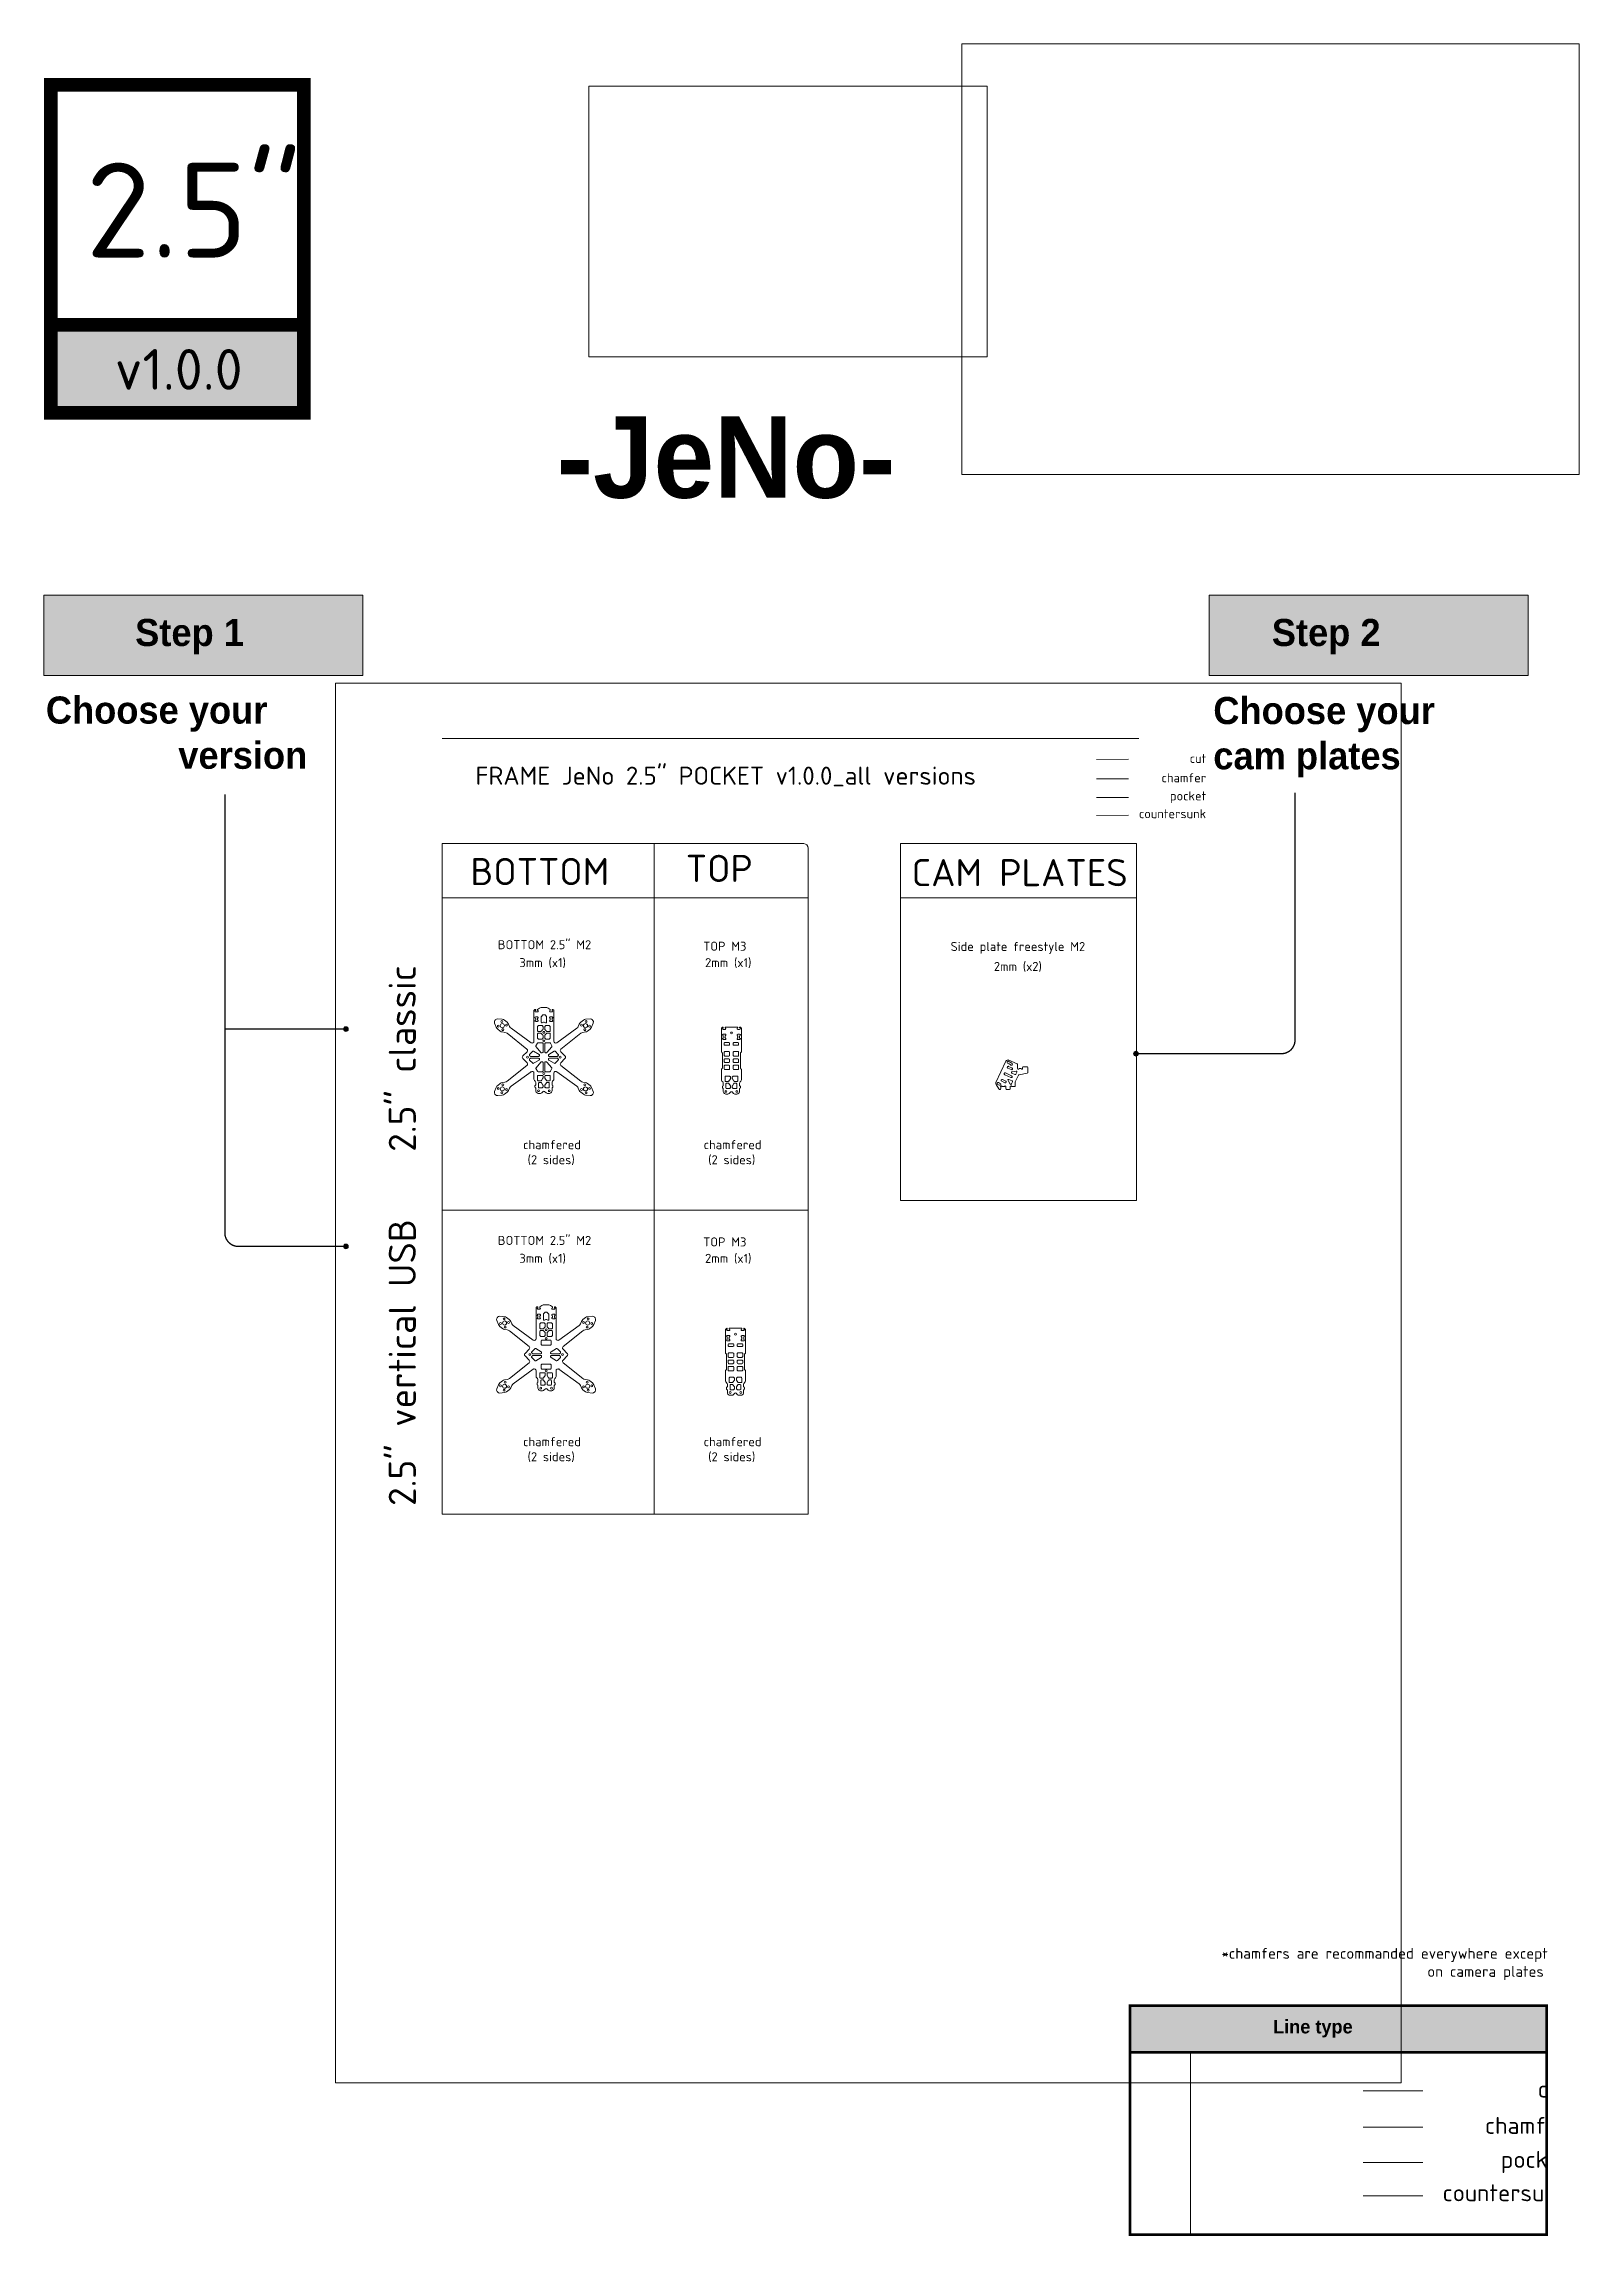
# Paper-space layout 'Présentation1' of a CAD drawing. Header units: millimetres. Extents: x 18 to 584, y 7 to 815.
# The model-space entities are those that its viewports show. They can reach past a viewport. Long polylines and large blocks are cut down to what shows.
import ezdxf

# ---------------------------------------------------------------- set-up
doc = ezdxf.new("R2010")
doc.units = ezdxf.units.MM
doc.header["$XCLIPFRAME"] = 0
doc.linetypes.add('ACAD_ISO03W100', pattern=[30, 12, -18])
doc.linetypes.add('JIS_09_08', pattern=[10.750000000000004, 8, -0.55, 0.55, -0.55, 0.55, -0.55])
doc.layers.get('0').update_dxf_attribs({"lineweight": 5})
doc.layers.get('Defpoints').update_dxf_attribs({"lineweight": 5})
for name, color, linetype, lineweight in [('Calque1', 150, 'Continuous', 5), ('Calque1_chamfered', 40, 'Continuous', 5), ('Calque2', 251, 'Continuous', 5), ('chamfered', 30, 'Continuous', 5), ('countersunk', 90, 'Continuous', 5), ('pocket', 1, 'Continuous', 5)]:
    doc.layers.add(name, color=color, linetype=linetype, lineweight=lineweight)
doc.styles.get("Standard").update_dxf_attribs({"font": 'arial.ttf'})
picture_1 = doc.add_image_def('image1.jpg', size_in_pixel=(7087, 4810))
picture_2 = doc.add_image_def('image2.jpg', size_in_pixel=(926, 646))

psp = doc.layouts.new('Présentation1')

# ---------------------------------------------------------------- texts
at = {"linetype": 'JIS_09_08', "attachment_point": 1}
for s, width, insert, char_height in [('\\pi308.00339;{\\fISOCPEUR|b1|i0|c0|p34;2.5" }', 689.506779511229, (-274.5644570169832, 771.5333372770451), 35), ('\\pi322.25339;{\\fISOCPEUR|b1|i0|c0|p34;\\H0.75x;\\C254;v1.0.0}', 689.506779511229, (-278.1145286334011, 702.7889186515634), 20), ('\\pi258.16025;{\\fNeuropol|b1|i0|c0|p34;\\H1.5x;-JeNo-}', 689.506779511229, (-50.93199514038701, 677.9166653816915), 20), ('\\pi178.54252;{\\fNeuropol|b1|i0|c0|p34;\\C254;Step 1}', 227.5702963218501, (-126.8860456319357, 603.2574759896506), 10), ('\\pi167.9216;{\\fNeuropol|b1|i0|c0|p34;\\C254;Step 2}', 227.5702963218501, (303.056970145221, 603.2574759896506), 10), ('\\pi111.41834;{\\fNeuropol|b1|i0|c0|p34;Choose your \\P\\pi160.28271;version}', 227.5702963218501, (-92.70286947826702, 574.6515274411199), 10), ('{\\fNeuropol|b1|i0|c0|p34;Choose your \\Pcam plates}', 689.506779511229, (449.3979062585343, 574.4660683607277), 10), ('\\pi-9.37546,l16,t18.62454;{\\fISOCPEUR|b0|i0|c0|p34;*chamfers are recommanded everywhere except \\P\\pi66.57605,t82.57605;on camera plates}', 124.1760533896067, (445.7803420438986, 113.1259854469799), 4), ('\\pi184.97226;{\\fNeuropol|b1|i0|c0|p34;\\C254;Line type}', 227.5702963218501, (286.4828091653354, 86.59409218491805), 5)]:
    psp.add_mtext_dynamic_manual_height_columns(s, width=width, gutter_width=12.5, heights=[0], dxfattribs=dict(at, insert=insert, char_height=char_height))

msp = doc.modelspace()

# ---------------------------------------------------------------- texts
at = {"linetype": 'JIS_09_08', "attachment_point": 1}
for s, width, insert, char_height in [('{\\fISOCPEUR|b0|i0|c0|p34;FRAME JeNo 2.5" POCKET v1.0.0_all versions}', 689.506779511229, (36.942726, 490.5743690363679), 20), ('{\\fISOCPEUR|b0|i0|c0|p34;BOTTOM}', 327.756144, (31.17123802838751, 389.5086123690258), 30), ('{\\fISOCPEUR|b0|i0|c0|p34;TOP}', 327.756144, (269.671696497237, 392.9812631385553), 30), ('{\\fISOCPEUR|b0|i0|c0|p34;CAM PLATES}', 327.756144, (519.6864330815315, 388.3367659485098), 30), ('{\\fISOCPEUR|b0|i0|c0|p34;BOTTOM 2.5" M2}', 327.7561439170822, (61.67516021068877, 298.5789840211032), 10), ('\\pi141.87807;{\\fISOCPEUR|b0|i0|c0|p34;TOP M3}', 327.7561439170822, (147.0357802005656, 296.9249139017502), 10), ('\\pi91.37807;{\\fISOCPEUR|b0|i0|c0|p34;Side plate freestyle M2}', 327.7561439170822, (471.3689171748492, 296.6032204402118), 10), ('\\pi139.37807;{\\fISOCPEUR|b0|i0|c0|p34;3mm (x1)}', 327.7561439170822, (-53.84567542593868, 278.7445806496785), 10), ('\\pi139.37807;{\\fISOCPEUR|b0|i0|c0|p34;2mm (x1)}', 327.7561439170822, (151.6580427496519, 278.7445806496785), 10), ('\\pi138.37807;{\\fISOCPEUR|b0|i0|c0|p34;2mm (x2)}', 327.7561439170822, (472.2724235557843, 274.51522991924), 10), ('{\\fISOCPEUR|b0|i0|c0|p34;BOTTOM 2.5" M2}', 327.7561439170822, (61.67516021068877, -28.59873516262769), 10), ('\\pi141.87807;{\\fISOCPEUR|b0|i0|c0|p34;TOP M3}', 327.7561439170822, (147.0357802005656, -30.25280528198073), 10), ('\\pi139.37807;{\\fISOCPEUR|b0|i0|c0|p34;3mm (x1)}', 327.7561439170822, (-53.84567542593868, -48.43313853405243), 10), ('\\pi139.37807;{\\fISOCPEUR|b0|i0|c0|p34;2mm (x1)}', 327.7561439170822, (151.6580427496519, -48.43313853405243), 10)]:
    msp.add_mtext_dynamic_manual_height_columns(s, width=width, gutter_width=12.5, heights=[0], dxfattribs=dict(at, insert=insert, char_height=char_height))
at = {"linetype": 'JIS_09_08', "char_height": 30, "attachment_point": 1, "rotation": 90}
for s, insert in [('{\\fISOCPEUR|b0|i0|c0|p34;2.5" classic}', (-59.05870909480109, 64.41893829801256)), ('{\\fISOCPEUR|b0|i0|c0|p34;2.5" vertical USB}', (-59.05870909480109, -327.3875535125157))]:
    msp.add_mtext_dynamic_manual_height_columns(s, width=327.756144, gutter_width=12.5, heights=[0], dxfattribs=dict(at, insert=insert))
at = {"layer": 'Calque1', "insert": (845.5961360592578, 504.6754733111098), "char_height": 10, "attachment_point": 3}
msp.add_mtext_dynamic_manual_height_columns('{\\fISOCPEUR|b0|i0|c0|p34;cut}', width=327.756144, gutter_width=12.5, heights=[0], dxfattribs=at)
at = {"layer": 'chamfered', "insert": (845.5961360592578, 483.2685291520098), "char_height": 10, "attachment_point": 3}
msp.add_mtext_dynamic_manual_height_columns('{\\fISOCPEUR|b0|i0|c0|p34;chamfer }', width=327.756144, gutter_width=12.5, heights=[0], dxfattribs=at)
at = {"layer": 'chamfered', "linetype": 'JIS_09_08', "char_height": 10, "attachment_point": 1}
for insert in [(-44.26647887934996, 77.34077726556248), (155.57563555864, 77.34077726556248), (-44.26647887934996, -251.2726572076747), (155.57563555864, -251.2726572076747)]:
    msp.add_mtext_dynamic_manual_height_columns('\\pi133.87807;{\\fISOCPEUR|b0|i0|c0|p34;chamfered\\P\\pi138.87807;(2 sides)}', width=327.7561439170822, gutter_width=12.5, heights=[0], dxfattribs=dict(at, insert=insert))
at = {"layer": 'countersunk', "insert": (845.5961360592578, 443.5249163217928), "char_height": 10, "attachment_point": 3}
msp.add_mtext_dynamic_manual_height_columns('{\\fISOCPEUR|b0|i0|c0|p34;countersunk }', width=327.756144, gutter_width=12.5, heights=[0], dxfattribs=at)
at = {"layer": 'pocket', "insert": (845.5961360592578, 463.2128334049444), "char_height": 10, "attachment_point": 3}
msp.add_mtext_dynamic_manual_height_columns('{\\fISOCPEUR|b0|i0|c0|p34;pocket }', width=327.756144, gutter_width=12.5, heights=[0], dxfattribs=at)

# ---------------------------------------------------------------- linework, layer by layer
at = {"layer": 'Calque1'}
for p, q in [((724.3308579370859, 498.5647490591518), (759.4741817683498, 498.669360179053)), ((310.504732548443, 202.4275482408066), (310.6733616985446, 202.4275482408066)), ((329.8419909057196, 202.4275482408066), (329.6733617556181, 202.4275482408066)), ((623.9899295518067, 164.659527773012), (613.0018547465482, 141.0955253100591)), ((636.3931892435102, 161.7452962398447), (627.2893530445108, 165.8792859991578)), ((636.9024362996319, 156.5466291172617), (636.9024362996319, 161.000002522156)), ((642.4128362996316, 157.7466294450873), (642.4128362996316, 156.5466291172617)), ((642.4128362996316, 156.5466291172617), (642.4128362996316, 157.2466291172618)), ((647.4728362996316, 158.5466294450873), (643.2128362996317, 158.5466294450873)), ((648.2728362996318, 156.5466291172617), (648.2728362996318, 157.7466294450873)), ((648.2728362996318, 152.2149779901683), (648.2728362996318, 156.5466291172617)), ((626.2872011079803, 143.4122146624522), (628.5670224595464, 139.4314221785733)), ((627.3195080800682, 144.5348400609035), (630.7168711951367, 142.9506236228138)), ((630.5584717613586, 151.4808200907104), (633.955834876427, 149.8966036526207)), ((630.7548985784956, 152.9932228067151), (635.2698034570662, 153.8055824144145)), ((634.3477903084208, 141.7073680710457), (637.9013244822804, 149.3279466991547)), ((635.0189757154488, 150.2835552728574), (636.1365174789511, 152.6801313186465)), ((638.4840596790568, 149.7770925675886), (647.6151473324843, 151.4277375123418)), ((616.0518584287233, 133.9893589829506), (613.1378449524987, 138.729766038041)), ((617.4728362996315, 133.5466290725582), (616.7676503559424, 133.5466290725582)), ((618.2728362996316, 136.5466291172617), (618.2728362996316, 134.3466290725582)), ((623.9978362996317, 136.5466291172617), (623.9978362996317, 134.3466290725582)), ((624.7978362996319, 133.5466290725582), (628.0578362996315, 133.5466290725582)), ((628.8578362996318, 134.3466290725582), (628.8578362996318, 136.5466291172617)), ((631.1038228153734, 141.8874827837919), (629.9862810518711, 139.4909067380028)), ((630.4578362996316, 136.5466291172617), (633.47283653805, 136.5466291172617)), ((634.2728365380503, 137.3466291172617), (634.2728365380503, 141.3692734616531)), ((315.0160282082989, -130.8631741704669), (315.1846573584003, -130.8631741704669)), ((334.3532865655757, -130.8631741704669), (334.1846574154738, -130.8631741704669))]:
    msp.add_line(p, q, dxfattribs=at)
for points in [[(119.6626199199735, 222.0358861873874), (119.6626199199735, 220.8358861873874, 0.9999999999999998), (119.6626199199735, 219.2358861873872), (121.7626199199735, 219.2358861575851, 0.9999999999999998), (121.7626199199735, 220.8358861575852), (121.7626199199735, 221.5358861873874, -0.4142135623730951), (122.2626199199735, 222.0358861873874), (122.3055887911475, 222.0358861873874, -0.1950754112742494), (122.6538802235255, 221.8946243622895), (123.5109112480434, 221.0625507665445, -0.2027549657241223), (123.6626198156654, 220.7038125916424), (123.6626198156653, 204.03588532312), (123.6626198156653, 186.7013328247298, 0.6121966918221619), (126.8353453405428, 185.0812356537858), (149.0735855865106, 201.178635508886, 0.1337387134746167), (150.7225077711898, 203.2246684355345), (151.8667421542221, 205.839881225289, -0.1276717768784202), (153.419868988679, 207.8148146951821), (156.3284811686495, 210.0278891799417, -0.1384224907766139), (158.8557903434859, 211.0236527358483), (163.7390275040141, 211.5147339716871, -0.2608356740116278), (166.4266935789247, 210.3463552532303), (166.6209067568535, 210.0911036479529), (166.8151199347825, 209.8358520426745, -0.2608356740116238), (167.2244192465708, 206.9339333957559), (165.4488293365328, 202.3585157735519, -0.1384224907759386), (163.8151295087075, 200.188294218738), (160.9065173287529, 197.975219733979, -0.1276717768780183), (158.5889112878909, 197.0050303639423), (155.7655969418726, 196.600013755972, 0.1339623245812105), (153.3504882851938, 195.553715167493), (131.5158506607413, 178.0709879338845, 0.4468827295870027), (131.351681809665, 175.0955606706497), (135.9971435948212, 170.4500988854933, -0.414213562373195), (135.9971435948214, 167.6216717607471), (131.3516818096603, 162.9762099755857, 0.4468827295870299), (131.5158506607365, 160.0007827123504), (153.3504882851962, 142.5180554787466, 0.1339623245811327), (155.7655969418727, 141.4717568902688), (158.5889112878889, 141.0667402822982, -0.1276717768779406), (160.9065173287496, 140.0965509122623), (163.8151295087022, 137.8834764275047, -0.1384224907759617), (165.448829336528, 135.7132548726908), (167.224419246569, 131.1378372504832, -0.2608356740117755), (166.8151199347799, 128.2359186035619), (166.6209067568521, 127.9806669982858), (166.4266935789236, 127.725415393008, -0.2608356740115749), (163.7390275040122, 126.5570366745521), (158.8557903435053, 127.0481179103908, -0.1384224907758179), (156.3284811686818, 128.0438814662887), (153.4198689886885, 130.2569559510534, -0.1276717768791197), (151.8667421542209, 132.2318894209543), (150.7225077711903, 134.8471022107064, 0.1337387134746398), (149.0735855865104, 136.893135137356), (126.8353453405427, 152.9905349924543, 0.6121966918221305), (123.6626198156653, 151.3704378215102), (123.6626198156653, 144.8643120906931, -0.1989123673797023), (123.0768333780382, 143.4500985283198), (122.2484062216351, 142.6216713719168, 0.1989123716152159), (121.6626197840082, 141.207457776949), (121.6626199292146, 138.8672556894553, 0.1989123512537156), (121.8969345042656, 138.3015703141448), (122.4283053896262, 137.770199428784, -0.1989123673797024), (122.662619964677, 137.2045140038349), (122.662619964677, 136.3672556812803, -0.1989123673797023), (122.4283053896261, 135.801570256331), (121.896934523416, 135.2701993901205, 0.1989123662733727), (121.6626199483652, 134.7045139685769), (121.6626199362748, 131.8643119007156, -0.1989123716152159), (121.0768334986477, 130.4500983057478), (120.2484063576004, 129.6216711647007, -0.1989123673796137), (118.8341927952273, 129.0358847270736), (116.491046985115, 129.0358847270736, -0.1989123673796137), (115.0768334227422, 129.6216711647002), (113.3697265968519, 131.3287779905904, 0.414213562372995), (111.9555130344789, 131.3287779905909), (110.2484062085888, 129.6216711647007, -0.1989123673796137), (108.8341926462156, 129.0358847270736), (106.4910468361034, 129.0358847270736, -0.1989123673796137), (105.0768332737306, 129.6216711647002), (104.2484061191818, 130.4500983192488, -0.1989123673797023), (103.6626196815549, 131.8643118816221), (103.6626196815549, 134.704513966582, 0.1989123673797024), (103.428305106504, 135.2701993915313), (102.8969342417045, 135.8015702563311, -0.1989123673797023), (102.6626196666537, 136.3672556812803), (102.6626196666537, 137.2045140038349, -0.1989123673797023), (102.8969342417046, 137.7701994287842), (103.4283051065041, 138.301570293584, 0.1989123673797023), (103.6626196815549, 138.8672557185332), (103.6626196815549, 141.2074577960425, 0.1989123673797024), (103.0768332439278, 142.6216713584158), (102.2484061014469, 143.4500985008967, -0.1989123711654038), (101.6626196638199, 144.864312092403), (101.6626197585918, 151.3704377510962, 0.612196696828825), (98.48989423371334, 152.9905349511724), (76.25165404478969, 136.8931351373453, 0.1337387134733142), (74.60273186012158, 134.8471022107188), (73.45849747706359, 132.2318894209365, -0.1276717768772221), (71.90537064261665, 130.2569559510643), (68.99675846263995, 128.0438814662984, -0.138422490776648), (66.46944928780344, 127.0481179103915), (61.58621212727712, 126.5570366745519, -0.2608356740115065), (58.89854605236685, 127.7254153930071), (58.70433287443757, 127.9806669982858), (58.51011969650881, 128.2359186035632, -0.2608356740116443), (58.10082038471961, 131.1378372504823), (59.87641029475435, 135.7132548726808, -0.1384224907766411), (61.51011012258935, 137.8834764275034), (64.4187223025642, 140.0965509122675, -0.1276717768775009), (66.73632834341856, 141.0667402822973), (69.5596426894416, 141.4717568902679, 0.1339623245810606), (71.97475134611717, 142.5180554787435), (93.80938897060162, 160.0007827123409, 0.4468827295872483), (93.97355782167901, 162.9762099755771), (89.32809603650936, 167.6216717607472, -0.414213562373195), (89.3280960365096, 170.4500988854934), (93.97355782166574, 175.0955606706497, 0.4468827295870028), (93.8093889705894, 178.0709879338845), (71.97475134613796, 195.5537151674921, 0.1339623245813274), (69.55964268945684, 196.6000137559714), (66.73632834342084, 197.0050303639432, -0.1276717768781119), (64.4187223025569, 197.9752197339797), (61.51011012260403, 200.1882942187367, -0.138422490776002), (59.87641029477789, 202.3585157735511), (58.10082038473956, 206.933933395756, -0.2608356740116235), (58.51011969652788, 209.8358520426746), (58.70433287445681, 210.0911036479529), (58.89854605238557, 210.3463552532303, -0.2608356740115973), (61.58621212729586, 211.5147339716873), (66.46944928782275, 211.0236527358488, -0.1384224907767063), (68.99675846266004, 210.0278891799414), (71.90537064263938, 207.8148146951744, -0.1276717768774743), (73.45849747708901, 205.8398812252977), (74.60273186014035, 203.2246684355241, 0.1337387134737324), (76.25165404481274, 201.178635508892), (98.48989429078792, 185.0812356537863, 0.6121966918221619), (101.6626198156654, 186.7013328247303), (101.6626198156654, 204.0358853231201), (101.6626196601712, 220.8545990543416, -0.1950754131236964), (101.8038814852691, 221.2028904902829), (102.4653289887384, 221.8841776197655, -0.2027549657241772), (102.8240671636404, 222.0358861873874), (103.0626197113572, 222.0358861873874, -0.4142135623730951), (103.5626197113572, 221.5358861873874), (103.5626197113572, 220.8358861575852, 0.9999999999999998), (103.5626197113572, 219.2358861575851), (105.6626197113573, 219.2358861873873, 0.9999999999999998), (105.6626197113573, 220.8358861873874), (105.6626197113573, 222.0358861873874), (107.9068391026001, 223.5319972533225, -0.1480650640741892), (109.5709020072068, 224.0358283030137), (112.6626198156654, 224.0358392095277), (115.7542995460327, 224.0358501159066, -0.1480677025897256), (117.4183917848625, 223.5320136207092), (119.6626198156218, 222.0358861873874)], [(105.6626198133238, 208.6508861873872, 1), (105.6626198133238, 210.2508861873876), (105.6626198133238, 212.0508861873873, 1), (105.6626197906172, 213.6508861873872), (103.5626197906172, 213.6508861873872, 1), (103.5626198133237, 212.0508861873873), (103.5626198133237, 210.2508861873876, 1), (103.5626198133237, 208.6508861873872)], [(114.8626198603689, 207.0358858893642, 0.4142135623730975), (115.6626198603689, 207.8358858893644), (115.6626198603689, 213.7045151437737, 0.1989123673796543), (115.4283052853181, 214.2702005687229), (113.8969344056173, 215.8015714484241, 0.1989123673796503), (113.3312489806681, 216.0358860234746), (111.9692261241919, 216.0358860234746, 0.1989123673796476), (111.4035406992426, 215.8015714484241), (109.8969343460127, 214.2949650951937, 0.1989123673796547), (109.6626197709619, 213.7292796702446), (109.6626197709619, 207.8358858893644, 0.4142135623730975), (110.4626197709618, 207.0358858893642), (110.4737654038632, 207.0358858893642, 0.1164338214658383), (110.8315362802632, 207.1203441365642), (112.3048489379327, 207.8570004653989, -0.2360679782863755), (113.020390692865, 207.8570004643325), (114.4937033352924, 207.1203441376306, 0.1164338222209937), (114.8514742138248, 207.0358858893642)], [(119.6626198407136, 213.6508861873871, 1), (119.662619818007, 212.0508861873872), (119.662619818007, 210.2508861873875, 1), (119.662619818007, 208.6508861873872), (121.762619818007, 208.6508861873872, 1), (121.762619818007, 210.2508861873875), (121.762619818007, 212.0508861873872, 1), (121.7626198407136, 213.6508861873871)], [(106.6626197411596, 197.6216712094042), (109.3159797095291, 197.6216712094042, 0.2760388158936422), (110.0205355213472, 198.0427238409829, -0.1470099140844209), (111.2415671723223, 199.2637554973948, 0.2760388146956712), (111.6626198007642, 199.9683113075257), (111.6626198007642, 202.7932432203907, 0.1989123673796603), (111.3697265819507, 203.5003500015769), (110.9555130046765, 203.9145635788514, 0.1989123673796589), (110.2484062234899, 204.2074567976647), (107.0768332886315, 204.2074567976647, 0.1989123673796544), (106.3697265074449, 203.9145635788514), (105.9555129301707, 203.5003500015769, 0.1989123673796535), (105.6626197113572, 202.7932432203907), (105.6626197113572, 201.0074567470006), (105.6626197113572, 198.4216712094039, 0.414213562373091), (106.4626197113572, 197.6216712094042)], [(106.6626197411596, 195.6216712094042), (106.4626197113572, 195.6216712094042, 0.4142135623730889), (105.6626197113572, 194.821671209404), (105.6626197113572, 192.2358856718074), (105.6626197113572, 190.4500991984173, 0.1989123673796539), (105.9555129301707, 189.7429924172311), (106.3697265074449, 189.3287788399566, 0.1989123673796544), (107.0768332886315, 189.0358856211433), (110.2484062234899, 189.0358856211433, 0.1989123673796586), (110.9555130046765, 189.3287788399566), (111.3697265819507, 189.7429924172311, 0.1989123673796603), (111.6626198007642, 190.4500991984173), (111.6626198007642, 193.2750311112822, 0.2760388146956732), (111.2415671723223, 193.9795869214131, -0.1470099140844206), (110.0205355213472, 195.200618577825, 0.2760388158936402), (109.3159797095291, 195.6216712094042)], [(118.2484063426992, 204.2074567976647), (115.0768334078408, 204.2074567976647, 0.1989123673796596), (114.3697266266542, 203.9145635788514), (113.95551304938, 203.5003500015769, 0.19891236737966), (113.6626198305665, 202.7932432203907), (113.6626198305665, 199.9683113075257, 0.2760388146956729), (114.0836724590084, 199.2637554973948, -0.1470099140844206), (115.3047041099835, 198.0427238409829, 0.2760388158936422), (116.0092599218017, 197.6216712094042), (118.8626199199735, 197.6216712094042, 0.414213562373098), (119.6626199199735, 198.4216712094039), (119.6626199199735, 201.0074567470006), (119.6626199199735, 202.7932432203906, 0.1989123673796525), (119.36972670116, 203.5003500015768), (118.9555131238858, 203.9145635788514, 0.1989123673796544)], [(119.6626199199735, 194.821671209404), (119.6626199199735, 192.2358856718074), (119.6626199199735, 190.4500991984173, -0.1989123673796525), (119.36972670116, 189.7429924172311), (118.9555131238858, 189.3287788399566, -0.1989123673796544), (118.2484063426992, 189.0358856211433), (115.0768334078408, 189.0358856211433, -0.1989123673796596), (114.3697266266542, 189.3287788399566), (113.95551304938, 189.7429924172311, -0.19891236737966), (113.6626198305665, 190.4500991984173), (113.6626198305665, 193.2750311112822, -0.276038814695678), (114.0836724590084, 193.9795869214131, 0.14700991408442), (115.3047041099835, 195.200618577825, -0.2760388158936417), (116.0092599218017, 195.6216712094042), (118.8626199199735, 195.6216712094042, -0.4142135623730975)], [(309.173361593053, 175.1559197558363, 0.1989123519776541), (309.4076761322789, 174.5902343634589), (309.9390470673806, 174.0588633610537, -0.1989123509207442), (310.1733616066065, 173.493177971929), (310.1733616066065, 165.3245487921494), (310.1733616066065, 157.1559196123698, -0.1989123509207439), (309.9390470673806, 156.5902342232452), (309.4076761312739, 156.058863219835, 0.1989123511894497), (309.173361592048, 155.4931778298837), (309.1733616037727, 144.1529756061358, 0.198912371165385), (309.7591480413996, 142.7387620146296), (310.5875751838807, 141.9103348721487, -0.1989123673796548), (311.1733616215076, 140.4961213097753), (311.1733616215076, 138.1559192322661, -0.1989123673796621), (310.9390470464568, 137.5902338073169), (310.4076761816573, 137.0588629425169, 0.198912367379658), (310.1733616066065, 136.4931775175677), (310.1733616066065, 135.6559191950132, 0.1989123673796621), (310.4076761816573, 135.090233770064), (310.9390470464568, 134.558862905264, -0.1989123673796538), (311.1733616215076, 133.9931774803148), (311.1733616215076, 131.152975395355, 0.198912367379658), (311.7591480591345, 129.7387618329816), (312.5875752136831, 128.9103346784336, 0.1989123673796563), (314.0017887760562, 128.3245482408065), (316.3449345861684, 128.3245482408065, 0.1989123673796555), (317.7591481485415, 128.9103346784336), (319.4662549744315, 130.6174415043233, -0.4142135623730951), (320.8804685368046, 130.6174415043233), (322.5875753626947, 128.9103346784336, 0.1989123673796555), (324.0017889250678, 128.3245482408065), (326.34493473518, 128.3245482408065, 0.1989123673796555), (327.7591482975531, 128.9103346784336), (328.5875754386006, 129.7387618194807, 0.1989123716151474), (329.1733618762275, 131.1529754144485), (329.1733618883179, 133.9931774823098, -0.1989123662733308), (329.4076764633687, 134.5588629038534), (329.9390473295789, 135.090233770064, 0.1989123673796621), (330.1733619046297, 135.6559191950132), (330.1733619046297, 136.4931775175677, 0.1989123673796621), (329.9390473295789, 137.0588629425169), (329.4076764442182, 137.5902338278779, -0.1989123512537244), (329.1733618691674, 138.1559192031881), (329.173361723961, 140.4961212906819, -0.1989123716151468), (329.7591481615878, 141.9103348856497), (330.5875753179912, 142.7387620420527, 0.1989123673796598), (331.1733617556181, 144.152975604426), (331.1733617556181, 155.4931780912625, 0.1989123673796525), (330.9390471805674, 156.0588635162116), (330.4076764796805, 156.5902342170988, -0.198912367379658), (330.1733619046297, 157.155919642048), (330.1733619046297, 173.4931780689107, -0.1989123673796568), (330.4076764796805, 174.0588634938599), (330.9390473424127, 174.5902343565922, 0.1989123690011561), (331.1733619174634, 175.1559197865326), (331.1733617556181, 201.096177390908, 0.1989123673796539), (330.9390471805674, 201.6618628158572), (330.4076763306689, 202.1932336657556, 0.1989123673796481), (329.8419909057196, 202.4275482408066), (329.6733617556181, 202.4275482408066, 0.4142135623730951), (329.2733617556181, 202.0275482408065), (329.2733617556181, 201.4943482408066, -1), (329.2733617556181, 199.8943482408062), (327.1733618599262, 199.8943482408062, -1), (327.1733618599262, 201.4943482408066), (327.1733618599262, 202.4275482408066), (313.1733616985446, 202.4275482408066), (313.1733616985446, 201.4943482408066, -1), (313.1733616985446, 199.8943482408062), (311.0733616985446, 199.8943482408062, -1), (311.0733616985446, 201.4943482408066), (311.0733616985446, 202.0275482408065, 0.4142135623730951), (310.6733616985446, 202.4275482408066), (310.504732548443, 202.4275482408066, 0.198912367379658), (309.9390471234938, 202.1932336657556), (309.4076762735954, 201.6618628158572, 0.198912367379658), (309.1733616985446, 201.096177390908)], [(311.0733616985446, 194.5239482408064, 1), (311.0733616985446, 192.9239482408065), (311.0733616985446, 190.1239482408064, 1), (311.0733616985446, 188.5239482408064), (313.17336165131, 188.5239482408064, 1.000000029802322), (313.1733616985446, 190.1239482408064), (313.1733616985446, 192.9239482408065, 1.000000029802322), (313.17336165131, 194.5239482408064)], [(329.2733617556181, 192.9239482408065), (329.2733617556182, 190.1239482408064, -1), (329.2733617556181, 188.5239482408064), (327.1733618599262, 188.5239482408064, -1), (327.1733618599262, 190.1239482408064), (327.1733618599262, 192.9239482408065, -1), (327.1733618599262, 194.5239482408064), (329.2733617556181, 194.5239482408064, -1)], [(109.4230670994865, 174.3169142249107, 0.2196597515410609), (110.0318929546296, 174.0358853976258), (110.8626198007642, 174.0358853976258, 0.4142135623730958), (111.6626198007642, 174.835885397626), (111.6626198007642, 184.2358855615384, 0.4142135623730949), (110.8626198007642, 185.0358855615386), (106.1570469023571, 185.0358855615386, 0.2840790438404101), (105.4415051495572, 184.5936564379385), (103.911707181398, 181.5340605016199, 0.3010122909466801), (104.018423079055, 180.657318452505)], [(119.8837344817735, 184.5936564379385), (121.4135324499327, 181.5340605016199, -0.3010122909466801), (121.3068165522758, 180.657318452505), (115.9021725318442, 174.3169142249107, -0.2196597515410609), (115.2933466767011, 174.0358853976258), (114.4626198305665, 174.0358853976258, -0.4142135623730958), (113.6626198305665, 174.835885397626), (113.6626198305665, 184.2358855615384, -0.4142135623730949), (114.4626198305665, 185.0358855615386), (119.1681927289736, 185.0358855615386, -0.2840790438404095)], [(318.1733617258158, 184.5245490901725, 0.4142135623730951), (317.3733617258158, 185.3245490901727), (312.9733616364088, 185.3245490901727, 0.4142135623730959), (312.1733616364088, 184.5245490901725), (312.1733616364088, 183.1245490454694, 0.4142135623730959), (312.9733616364088, 182.3245490454692), (317.3733617258158, 182.3245490454692, 0.4142135623730951), (318.1733617258158, 183.1245490454694)], [(322.1733617854204, 183.1245490454694, 0.4142135623730951), (322.9733617854204, 182.3245490454692), (327.3733618748274, 182.3245490454692, 0.4142135623730959), (328.1733618748274, 183.1245490454694), (328.1733618748274, 184.5245490901725, 0.4142135623730959), (327.3733618748274, 185.3245490901727), (322.9733617854204, 185.3245490901727, 0.4142135623730951), (322.1733617854204, 184.5245490901725)], [(96.6626195772468, 171.3672562028209), (96.6626195772468, 171.7045143712507, -0.1989123867430848), (96.89693419444438, 172.2701998383468), (100.2305519104286, 175.6038170575834, -0.3382132718738197), (101.1931484435183, 175.7327261044143), (107.2595308914469, 172.2662218530672, -0.2691426360615841), (107.6626197411596, 171.5716273391399), (107.6626197411596, 170.8358853380214, -0.4142135623730959), (106.8626197411596, 170.0358853380212), (97.99399044204642, 170.0358853380212, -0.1989123673796565), (97.42830501709716, 170.2701999130718), (96.8969341522976, 170.8015707778718, -0.1989123673796582)], [(127.3312491892843, 170.0358853380212, 0.1989123673796568), (127.8969346142336, 170.2701999130717), (128.4283054790331, 170.8015707778717, 0.1989123673796583), (128.6626200540839, 171.3672562028209), (128.6626200540839, 171.7045143712507, 0.1989123867430847), (128.4283054368863, 172.2701998383467), (125.0946877209021, 175.6038170575834, 0.3382132718738197), (124.1320911878124, 175.7327261044142), (118.0657087398838, 172.2662218530672, 0.2691426360615838), (117.6626198901712, 171.5716273391399), (117.6626198901712, 170.8358853380214, 0.4142135623730958), (118.4626198901711, 170.0358853380212)], [(312.1733616364088, 171.1245488666554), (312.1733616364088, 174.5245489411609, -0.4142135623730963), (312.9733616364088, 175.3245489411611), (317.3733617258158, 175.3245489411611, -0.4142135623730955), (318.1733617258158, 174.5245489411609), (318.1733617258158, 171.1245488666554, -0.4142135623730951), (317.3733617258158, 170.3245488666553), (312.9733616364088, 170.3245488666553, -0.4142135623730959)], [(322.1733617854204, 171.1245488666554, 0.4142135623730955), (322.9733617854204, 170.3245488666553), (327.3733618748274, 170.3245488666553, 0.4142135623730959), (328.1733618748274, 171.1245488666554), (328.1733618748274, 174.5245489411609, 0.4142135623730955), (327.3733618748274, 175.3245489411611), (322.9733617854204, 175.3245489411611, 0.4142135623730959), (322.1733617854204, 174.5245489411609)], [(107.6626197411596, 166.5001433071002), (107.6626197411596, 167.2358853082187, 0.4142135623730971), (106.8626197411596, 168.0358853082189), (97.99399044204642, 168.0358853082189, 0.1989123673796568), (97.42830501709716, 167.8015707331683), (96.8969341522976, 167.2701998683683, 0.1989123673796582), (96.6626195772468, 166.7045144434191), (96.6626195772468, 166.3672562749893, 0.1989123867430852), (96.89693419444438, 165.8015708078933), (100.2305519104286, 162.4679535886566, 0.3382132718738197), (101.1931484435183, 162.3390445418258), (107.2595308914469, 165.8055487931729, 0.2691426360615838)], [(110.8626198007642, 153.0358850847014), (106.1570469023571, 153.0358850847014, -0.2840790438404093), (105.4415051495572, 153.4781142083016), (103.911707181398, 156.5377101446202, -0.3010122909466801), (104.018423079055, 157.4144521937351), (109.4230670994865, 163.7548564213293, -0.2196597515410601), (110.0318929546296, 164.0358852486142), (110.8626198007642, 164.0358852486142, -0.4142135623730955), (111.6626198007642, 163.2358852486141), (111.6626198007642, 153.8358850847016, -0.4142135623730949)], [(121.3068165522758, 157.414452193735), (115.9021725318442, 163.7548564213293, 0.2196597515410607), (115.2933466767011, 164.0358852486142), (114.4626198305665, 164.0358852486142, 0.4142135623730959), (113.6626198305665, 163.2358852486141), (113.6626198305665, 153.8358850847016, 0.4142135623730944), (114.4626198305665, 153.0358850847014), (119.1681927289736, 153.0358850847014, 0.2840790438404093), (119.8837344817735, 153.4781142083016), (121.4135324499327, 156.5377101446202, 0.3010122909466801)], [(117.6626198901712, 166.5001433071002), (117.6626198901712, 167.2358853082187, -0.4142135623730959), (118.4626198901711, 168.0358853082189), (127.3312491892843, 168.0358853082188, -0.1989123673796568), (127.8969346142336, 167.8015707331683), (128.4283054790331, 167.2701998683683, -0.1989123673796582), (128.6626200540839, 166.7045144434191), (128.6626200540839, 166.3672562749893, -0.1989123867430853), (128.4283054368863, 165.8015708078933), (125.0946877209021, 162.4679535886566, -0.3382132718738197), (124.1320911878124, 162.3390445418258), (118.0657087398838, 165.8055487931729, -0.2691426360615838)], [(312.9733616364088, 167.3245488219518, 0.4142135623730959), (312.1733616364088, 166.5245488219516), (312.1733616364088, 164.1245487623473, 0.4142135623730959), (312.9733616364088, 163.3245487623471), (317.3733617258158, 163.3245487623471, 0.4142135623730951), (318.1733617258158, 164.1245487623473), (318.1733617258158, 166.5245488219516, 0.4142135623730951), (317.3733617258158, 167.3245488219518)], [(312.1733616364088, 156.124548643138, 0.4142135623730951), (312.9733616364088, 155.3245486431378), (317.3733617258158, 155.3245486431378, 0.4142135623730951), (318.1733617258158, 156.124548643138), (318.1733617258158, 159.5245487176434, 0.4142135623730959), (317.3733617258158, 160.3245487176436), (312.9733616364088, 160.3245487176436, 0.4142135623730959), (312.1733616364088, 159.5245487176434)], [(327.3733618748274, 163.3245487623471, 0.4142135623730959), (328.1733618748274, 164.1245487623473), (328.1733618748274, 166.5245488219516, 0.4142135623730959), (327.3733618748274, 167.3245488219518), (322.9733617854204, 167.3245488219518, 0.4142135623730951), (322.1733617854204, 166.5245488219516), (322.1733617854204, 164.1245487623473, 0.4142135623730951), (322.9733617854204, 163.3245487623471)], [(327.3733618748274, 155.3245486431378, 0.4142135623730951), (328.1733618748274, 156.124548643138), (328.1733618748274, 159.5245487176434, 0.4142135623730959), (327.3733618748274, 160.3245487176436), (322.9733617854204, 160.3245487176436, 0.4142135623730959), (322.1733617854204, 159.5245487176434), (322.1733617854204, 156.124548643138, 0.4142135623730951), (322.9733617854204, 155.3245486431378)], [(630.7828668174355, 162.1970424537247, 0.0436609429085121), (626.699448194226, 164.5546052950489, 1), (625.8119498445703, 162.651358942272, -0.0436609429085121), (629.5783563010986, 160.4768231607179, 1)], [(629.6986160860496, 155.3220871143652, 0.9999999925494194), (630.586114435705, 157.2253334671421), (626.9608832875583, 158.915806514105, 1), (626.073384937903, 157.0125601613279)], [(109.2344727641715, 143.0358849356898), (106.4126197262584, 143.0358849356898, -0.414213562373098), (105.6126197262584, 143.83588493569), (105.6126197262584, 148.1734397210248, -0.414213562373098), (106.4126197262584, 148.9734397210245), (110.8626198007642, 148.9734397210245, -0.414213562373093), (111.6626198007642, 148.1734397210248), (111.6626198007642, 146.278105490579, -0.1480687391120289), (111.5282600362345, 145.8343453335988), (109.9001129996418, 143.3921247787098, -0.2507648909333128)], [(113.6626198305665, 148.1734397210248), (113.6626198305665, 146.278105490579, 0.1480687391120289), (113.7969795950962, 145.8343453335988), (115.4251266316889, 143.3921247787098, 0.2507648909333128), (116.0907668671592, 143.0358849356898), (118.9126199050723, 143.0358849356898, 0.414213562373098), (119.7126199050723, 143.83588493569), (119.7126199050723, 148.1734397210248, 0.414213562373098), (118.9126199050723, 148.9734397210245), (114.4626198305665, 148.9734397210245, 0.414213562373093)], [(313.1233616662111, 143.1245484494229, 0.4142135623730966), (313.9233616662111, 142.3245484494227), (316.7452147041242, 142.3245484494227, 0.2507648909333147), (317.4108549395945, 142.6807882924426), (319.0390019761871, 145.1230088473316, 0.148068739112031), (319.1733617407169, 145.5667690043119), (319.1733617407169, 146.9466858184741, 0.2760388146956827), (318.752309112275, 147.651241628605, -0.0592452297467954), (318.1723647199865, 148.0581501151446, 0.1845983793185572), (317.6387655104847, 148.2621032347574), (317.1733617109146, 148.2621032347574), (313.9233616662111, 148.2621032347574, 0.4142135623730966), (313.1233616662111, 147.4621032347577)], [(321.307721535049, 145.1230088473316), (322.9358685716418, 142.6807882924426, 0.2507648909333147), (323.6015088071119, 142.3245484494227), (326.423361845025, 142.3245484494227, 0.4142135623730966), (327.2233618450251, 143.1245484494229), (327.2233618450251, 147.4621032347577, 0.4142135623730966), (326.423361845025, 148.2621032347574), (323.1733618003216, 148.2621032347574), (322.7079580007514, 148.2621032347574, 0.1845983793185572), (322.1743587912497, 148.0581501151446, -0.0592452297467954), (321.5944143989611, 147.651241628605, 0.2760388146956827), (321.1733617705192, 146.9466858184741), (321.1733617705192, 145.5667690043119, 0.148068739112031)], [(622.9367238981981, 140.8211625217788, 1), (623.8242222478539, 142.7244088745558), (620.1989910997071, 144.4148819215185, 1), (619.3114927500519, 142.5116355687416)], [(622.6924388439774, 149.7620978650347), (629.3809903123077, 146.6431750933884, 1), (630.2684886619631, 148.5464214461653), (623.5799371936328, 151.6653442178118, 0.9999999925494194)], [(111.6626198007642, 137.7936643509984, 0.1480687391120289), (111.5282600362345, 138.2374245079786), (109.9001129996418, 140.6796450628676, 0.2507648909333128), (109.2344727641715, 141.0358849058875), (107.4626197262583, 141.0358849058875, 0.414213562373098), (106.6626197262584, 140.2358849058873), (106.6626197262584, 135.8983301205526, 0.414213562373098), (107.4626197262583, 135.0983301205529), (109.6626197709619, 135.0983301205529), (110.128023570532, 135.0983301205529, 0.1845983793185562), (110.6616227800337, 135.3022832401657, -0.0592452297467961), (111.2415671723223, 135.7091917267053, 0.2760388146956813), (111.6626198007642, 136.4137475368361)], [(118.6626199050723, 140.2358849058873, 0.414213562373098), (117.8626199050724, 141.0358849058875), (116.0907668671592, 141.0358849058875, 0.2507648909333128), (115.4251266316889, 140.6796450628676), (113.7969795950962, 138.2374245079786, 0.1480687391120289), (113.6626198305665, 137.7936643509984), (113.6626198305665, 136.4137475368361, 0.2760388146956813), (114.0836724590084, 135.7091917267053, -0.0592452297467961), (114.663616851297, 135.3022832401657, 0.1845983793185562), (115.1972160607987, 135.0983301205529), (115.6626198603688, 135.0983301205529), (117.8626199050724, 135.0983301205529, 0.414213562373098), (118.6626199050723, 135.8983301205526)], [(319.1733617407169, 135.702411050569), (319.1733617407169, 137.0823278647312, 0.1480687391120324), (319.0390019761871, 137.5260880217115), (317.4108549395945, 139.9683085766005, 0.2507648909333147), (316.7452147041242, 140.3245484196204), (314.9733616662112, 140.3245484196204, 0.4142135623730966), (314.1733616662111, 139.5245484196202), (314.1733616662111, 135.1869936342855, 0.4142135623730951), (314.9733616662112, 134.3869936342857), (317.1733617109146, 134.3869936342857), (317.6387655104847, 134.3869936342857, 0.1845983793185564), (318.1723647199865, 134.5909467538985, -0.0592452297467955), (318.752309112275, 134.9978552404381, 0.2760388146956805)], [(321.1733617705192, 135.702411050569), (321.1733617705192, 137.0823278647312, -0.1480687391120324), (321.307721535049, 137.5260880217115), (322.9358685716418, 139.9683085766005, -0.2507648909333146), (323.6015088071119, 140.3245484196204), (325.3733618450251, 140.3245484196204, -0.4142135623730966), (326.1733618450251, 139.5245484196202), (326.1733618450251, 135.1869936342855, -0.4142135623730951), (325.3733618450251, 134.3869936342857), (323.1733618003216, 134.3869936342857), (322.7079580007514, 134.3869936342857, -0.1845983793185564), (322.1743587912497, 134.5909467538985, 0.0592452297467956), (321.5944143989611, 134.9978552404381, -0.2760388146956805)], [(617.0040541424387, 138.1842967264016, 1), (617.7222964434227, 140.157651230052, -0.0218200776221501), (615.7113733889677, 140.9906028320959, 0.9999999925494194), (614.823875039312, 139.0873564793189, 0.0218200776221501)], [(122.1135396330508, -106.9809223681164), (119.8693116022907, -105.4847949347943, 0.1480677025896761), (118.2052193634616, -104.9809584395972), (115.1135396330945, -104.9809693459764), (112.0218218246371, -104.9809802524899, 0.148065064074326), (110.3577589200293, -105.4848113021816), (108.1135395287863, -106.9809223681164), (108.1135395287863, -108.1809223681164, -0.9999999999999998), (108.1135395287863, -109.7809223681164), (106.0135395287864, -109.7809223979188, -0.9999999999999998), (106.0135395287864, -108.1809223979188), (106.0135395287864, -107.4809223681164, 0.4142135623730951), (105.5135395287864, -106.9809223681164), (105.2749869810694, -106.9809223681164, 0.2027549657241428), (104.9162488061673, -107.1326309357383), (104.2548013026979, -107.8139180652209, 0.1950754131237306), (104.1135394776, -108.162209501162), (104.1135396330945, -124.9809232323838), (104.1135396330945, -142.3154757307737, -0.6121966918220739), (100.940814108217, -143.9355729017178), (78.702573862243, -127.8381730466129, -0.1337387134737723), (77.05365167756946, -125.7921401199795), (75.9094172945177, -123.1769273302055, 0.1276717768775318), (74.35629046006835, -121.2019938603295), (71.44767828008786, -118.9889193755615, 0.1384224907766195), (68.9203691052515, -117.9931558196553), (64.03713194472476, -117.5020745838166, 0.2608356740115803), (61.34946586981442, -118.6704533022733), (61.15525269188566, -118.9257049075512), (60.96103951395687, -119.1809565128291, 0.2608356740116343), (60.55174020216856, -122.0828751597481), (62.32733011220671, -126.6582927819526, 0.1384224907760096), (63.96102994003314, -128.8285143367671), (66.86964211998672, -131.0415888215246, 0.1276717768780444), (69.1872481608496, -132.0117781915606), (72.01056250688663, -132.4167947995323, -0.1339623245813416), (74.42567116356696, -133.4630933880117), (96.26030878801865, -150.9458206216197, -0.4468827295870201), (96.42447763909496, -153.9212478848543), (91.77901585393892, -158.5667096700104, 0.414213562373328), (91.7790158539381, -161.3951367947569), (96.4244776391078, -166.0405985799266, -0.4468827295873659), (96.26030878803049, -169.0160258431632), (74.42567116354554, -186.4987530767611, -0.1339623245810482), (72.01056250687071, -187.5450516652362), (69.18724816084821, -187.9500682732066, 0.1276717768775919), (66.86964211999322, -188.9202576432366), (63.96102994001726, -191.1333321280013, 0.1384224907765678), (62.32733011218335, -193.3035536828232), (60.55174020214899, -197.8789713050216, 0.2608356740116156), (60.9610395139378, -200.7808899519408), (61.15525269186656, -201.0361415572182), (61.34946586979591, -201.2913931624966, 0.2608356740116118), (64.03713194470657, -202.4597718809522), (68.92036910523376, -201.9686906451124, 0.1384224907766482), (71.44767828006917, -200.9729270892056), (74.35629046004651, -198.7598526044391, 0.1276717768771804), (75.90941729449268, -196.7849191345675), (77.05365167755053, -194.1697063447857, -0.133738713473284), (78.70257386221857, -192.1236734181587), (100.9408140511421, -176.0262736043319, -0.6121966968288928), (104.1135395760209, -177.6463708044078), (104.1135394812489, -184.1524964631011, 0.1989123711654628), (104.699325918876, -185.5667100546073), (105.5277530613566, -186.3951371970879, -0.1989123673797615), (106.113539498984, -187.8093507594616), (106.1135394989838, -190.1495528369709, -0.1989123673797617), (105.879224923933, -190.71523826192), (105.347854059134, -191.2466091267197, 0.1989123673797614), (105.1135394840829, -191.8122945516692), (105.113539484083, -192.6495528742238, 0.1989123673797613), (105.3478540591339, -193.2152382991729), (105.8792249239329, -193.7466091639726, -0.1989123673797615), (106.113539498984, -194.3122945889221), (106.113539498984, -197.1524966738819, 0.1989123673797613), (106.6993259366107, -198.5667102362553), (107.52775309116, -199.3951373908041, 0.1989123673795547), (108.9419666535325, -199.9809238284305), (111.2851124636448, -199.9809238284305, 0.1989123673795544), (112.6993260260176, -199.3951373908033), (114.4064328519082, -197.688030564913, -0.4142135623728619), (115.8206464142811, -197.6880305649137), (117.5277532401716, -199.3951373908041, 0.1989123673795547), (118.9419668025442, -199.9809238284305), (121.2851126126564, -199.9809238284305, 0.1989123673795544), (122.6993261750292, -199.3951373908033), (123.5277533160765, -198.5667102497566, 0.1989123716152752), (124.1135397537039, -197.1524966547885), (124.1135397657945, -194.3122945869272, -0.1989123662734318), (124.3478543408453, -193.7466091653836), (124.8792252070549, -193.2152382991732, 0.1989123673797617), (125.1135397821061, -192.6495528742238), (125.1135397821059, -191.8122945516692, 0.1989123673797615), (124.8792252070551, -191.24660912672), (124.3478543216947, -190.7152382413594, -0.1989123512537746), (124.113539746644, -190.1495528660488), (124.1135396014372, -187.8093507785551, -0.1989123716152749), (124.6993260390643, -186.3951371835873), (125.527753195467, -185.5667100271846, 0.1989123673797617), (126.1135396330945, -184.1524964648109), (126.1135396330945, -177.6463707339939, -0.6121966918220739), (129.2862651579715, -176.0262735630495), (151.5245054039395, -192.1236734181483, -0.1337387134747073), (153.173427588619, -194.1697063447972), (154.3176619716494, -196.7849191345489, 0.12767177687919), (155.8707888061183, -198.7598526044513), (158.7794009861107, -200.9729270892157, 0.1384224907757765), (161.3067101609343, -201.9686906451134), (166.1899473214415, -202.4597718809522, 0.2608356740116119), (168.8776133963525, -201.2913931624961), (169.0718265742814, -201.0361415572182), (169.2660397522093, -200.7808899519413, 0.2608356740117248), (169.6753390639981, -197.8789713050214), (167.8997491539569, -193.3035536828128, 0.1384224907758822), (166.2660493261326, -191.1333321280005), (163.3574371461785, -188.9202576432416, 0.1276717768780546), (161.0398311053171, -187.9500682732057), (158.2165167593019, -187.5450516652353, -0.1339623245812245), (155.8014081026244, -186.4987530767566), (133.9667704781657, -169.0160258431536, -0.4468827295870198), (133.8026016270898, -166.040598579918), (138.4480634122508, -161.3951367947569, 0.4142135623733286), (138.44806341225, -158.5667096700104), (133.802601627094, -153.9212478848543, -0.4468827295870196), (133.9667704781703, -150.9458206216197), (155.8014081026229, -133.4630933880108, -0.1339623245812247), (158.2165167593014, -132.4167947995319), (161.0398311053202, -132.0117781915613, 0.1276717768780548), (163.3574371461834, -131.0415888215243), (166.2660493261367, -128.8285143367656, 0.138422490775882), (167.8997491539619, -126.658292781952), (169.6753390639999, -122.0828751597481, 0.2608356740116347), (169.2660397522112, -119.1809565128291), (169.0718265742824, -118.9257049075512), (168.8776133963536, -118.6704533022733, 0.2608356740115804), (166.1899473214433, -117.5020745838166), (161.3067101609147, -117.9931558196555, 0.1384224907766195), (158.7794009860788, -118.9889193755619), (155.8707888061079, -121.2019938603217, 0.1276717768784656), (154.3176619716511, -123.176927330215), (153.173427588619, -125.7921401199691, -0.1337387134747071), (151.5245054039387, -127.8381730466183), (129.2862651579719, -143.9355729017178, -0.6121966918220739), (126.1135396330945, -142.3154757307737), (126.1135396330945, -124.9809232323838), (126.1135396330945, -108.3129959638614, 0.2027549657241775), (125.9618310654724, -107.9542577889593), (125.1048000409544, -107.1221841932143, 0.1950754112741944), (124.7565086085768, -106.9809223681165), (124.7135397374025, -106.9809223681164, 0.4142135623730951), (124.2135397374025, -107.4809223681164), (124.2135397374025, -108.1809223979188, -0.9999999999999998), (124.2135397374025, -109.7809223979188), (122.1135397374026, -109.7809223681164, -0.9999999999999998), (122.1135397374026, -108.1809223681164), (122.1135397374026, -106.9809223681164)], [(108.1135396307525, -120.3659223681164, 1), (108.1135396307525, -118.7659223681165), (108.1135396307525, -116.9659223681163, 1), (108.1135396080461, -115.3659223681164), (106.0135396080466, -115.3659223681164, 1), (106.0135396307531, -116.9659223681163), (106.0135396307531, -118.7659223681165, 1), (106.0135396307531, -120.3659223681164)], [(117.3135396777978, -121.9809226661397, 0.4142135623730975), (118.113539677798, -121.1809226661397), (118.113539677798, -115.3122934117301, 0.1989123673796543), (117.8792251027469, -114.7466079867807), (116.3478542230466, -113.21523710708, 0.1989123673796503), (115.7821687980971, -112.9809225320292), (114.4201459416211, -112.9809225320292, 0.1989123673796476), (113.8544605166715, -113.21523710708), (112.347854163442, -114.72184346031, 0.1989123673796547), (112.113539588391, -115.2875288852593), (112.113539588391, -121.1809226661397, 0.4142135623730975), (112.9135395883912, -121.9809226661397), (112.9246852212925, -121.9809226661397, 0.1164338214658383), (113.2824560976922, -121.8964644189396), (114.7557687553615, -121.159808090105, -0.2360679782863755), (115.4713105102944, -121.1598080911711), (116.9446231527216, -121.8964644178733, 0.1164338222209937), (117.3023940312539, -121.9809226661397)], [(122.1135396581429, -115.3659223681164, 1), (122.1135396354364, -116.9659223681163), (122.1135396354364, -118.7659223681165, 1), (122.1135396354364, -120.3659223681164), (124.2135396354359, -120.3659223681164, 1), (124.2135396354359, -118.7659223681165), (124.2135396354359, -116.9659223681163, 1), (124.2135396581423, -115.3659223681164)], [(109.1135395585887, -131.3951373460999), (111.766899526958, -131.3951373460999, 0.2760388158936422), (112.4714553387764, -130.9740847145209, -0.1470099140844209), (113.6924869897514, -129.753053058109, 0.2760388146956712), (114.1135396181933, -129.0484972479781), (114.1135396181933, -126.2235653351134, 0.1989123673796603), (113.82064639938, -125.5164585539268), (113.4064328221055, -125.1022449766525, 0.1989123673796589), (112.6993260409188, -124.8093517578392), (109.5277531060608, -124.8093517578392, 0.1989123673796544), (108.8206463248742, -125.1022449766525), (108.4064327475997, -125.5164585539268, 0.1989123673796535), (108.1135395287863, -126.2235653351134), (108.1135395287863, -128.0093518085031), (108.1135395287863, -130.5951373460999, 0.414213562373091), (108.9135395287865, -131.3951373460999)], [(120.6993261601281, -124.8093517578392), (117.5277532252701, -124.8093517578392, 0.1989123673796596), (116.8206464440834, -125.1022449766525), (116.406432866809, -125.5164585539268, 0.19891236737966), (116.1135396479956, -126.2235653351134), (116.1135396479956, -129.0484972479781, 0.2760388146956729), (116.5345922764375, -129.753053058109, -0.1470099140844206), (117.7556239274125, -130.9740847145209, 0.2760388158936422), (118.4601797392304, -131.3951373460999), (121.3135397374024, -131.3951373460999, 0.414213562373098), (122.1135397374026, -130.5951373460999), (122.1135397374026, -128.0093518085031), (122.1135397374026, -126.2235653351134, 0.1989123673796525), (121.8206465185893, -125.5164585539268), (121.4064329413148, -125.1022449766525, 0.1989123673796544)], [(109.1135395585887, -133.3951373460999), (108.9135395287865, -133.3951373460999, 0.4142135623730889), (108.1135395287863, -134.1951373460998), (108.1135395287863, -136.7809228836967), (108.1135395287863, -138.5667093570863, 0.1989123673796539), (108.4064327475997, -139.273816138273), (108.8206463248742, -139.688029715547, 0.1989123673796544), (109.5277531060608, -139.9809229343606), (112.6993260409188, -139.9809229343606, 0.1989123673796586), (113.4064328221055, -139.688029715547), (113.82064639938, -139.273816138273, 0.1989123673796603), (114.1135396181933, -138.5667093570863), (114.1135396181933, -135.7417774442216, 0.2760388146956732), (113.6924869897514, -135.0372216340907, -0.1470099140844206), (112.4714553387764, -133.8161899776788, 0.2760388158936402), (111.766899526958, -133.3951373460999)], [(122.1135397374026, -134.1951373460998), (122.1135397374026, -136.7809228836967), (122.1135397374026, -138.5667093570863, -0.1989123673796525), (121.8206465185893, -139.273816138273), (121.4064329413148, -139.688029715547, -0.1989123673796544), (120.6993261601281, -139.9809229343606), (117.5277532252701, -139.9809229343606, -0.1989123673796596), (116.8206464440834, -139.688029715547), (116.406432866809, -139.273816138273, -0.19891236737966), (116.1135396479956, -138.5667093570863), (116.1135396479956, -135.7417774442216, -0.276038814695678), (116.5345922764375, -135.0372216340907, 0.14700991408442), (117.7556239274125, -133.8161899776788, -0.2760388158936417), (118.4601797392304, -133.3951373460999), (121.3135397374024, -133.3951373460999, -0.4142135623730975)], [(313.6846572529089, -158.1348026554369, 0.1989123519776541), (313.9189717921345, -158.7004880478143), (314.4503427272362, -159.2318590502195, -0.1989123509207442), (314.6846572664622, -159.7975444393441), (314.6846572664622, -167.9661736191237), (314.6846572664622, -176.1348027989033, -0.1989123509207439), (314.4503427272362, -176.7004881880279), (313.9189717911295, -177.2318591914381, 0.1989123511894497), (313.6846572519039, -177.7975445813895), (313.6846572636282, -189.1377468051373, 0.198912371165385), (314.2704437012553, -190.5519603966436), (315.0988708437367, -191.3803875391245, -0.1989123673796548), (315.6846572813634, -192.7946011014978), (315.6846572813634, -195.1348031790071, -0.1989123673796621), (315.4503427063123, -195.7004886039563), (314.9189718415132, -196.2318594687563, 0.198912367379658), (314.6846572664622, -196.7975448937054), (314.6846572664622, -197.63480321626, 0.1989123673796621), (314.9189718415132, -198.2004886412092), (315.4503427063123, -198.7318595060092, -0.1989123673796538), (315.6846572813634, -199.2975449309583), (315.6846572813634, -202.1377470159182, 0.198912367379658), (316.27044371899, -203.5519605782915), (317.098870873539, -204.3803877328396, 0.1989123673796563), (318.5130844359119, -204.9661741704667), (320.8562302460241, -204.9661741704667, 0.1989123673796555), (322.270443808397, -204.3803877328396), (323.9775506342871, -202.6732809069499, -0.4142135623730951), (325.3917641966605, -202.6732809069499), (327.0988710225506, -204.3803877328396, 0.1989123673796555), (328.5130845849235, -204.9661741704667), (330.8562303950357, -204.9661741704667, 0.1989123673796555), (332.2704439574086, -204.3803877328396), (333.0988710984561, -203.5519605917925, 0.1989123716151474), (333.6846575360833, -202.1377469968247), (333.6846575481736, -199.2975449289633, -0.1989123662733308), (333.9189721232246, -198.7318595074198), (334.4503429894344, -198.2004886412092, 0.1989123673796621), (334.6846575644854, -197.63480321626), (334.6846575644854, -196.7975448937054, 0.1989123673796621), (334.4503429894344, -196.2318594687563), (333.9189721040739, -195.7004885833953, -0.1989123512537244), (333.6846575290233, -195.134803208085), (333.6846573838166, -192.7946011205913, -0.1989123716151468), (334.2704438214437, -191.3803875256235), (335.0988709778471, -190.5519603692205, 0.1989123673796598), (335.6846574154738, -189.1377468068472), (335.6846574154738, -177.7975443200107, 0.1989123673796525), (335.4503428404228, -177.2318588950616), (334.9189721395364, -176.7004881941743, -0.198912367379658), (334.6846575644854, -176.1348027692252), (334.6846575644854, -159.7975443423625, -0.1989123673796568), (334.9189721395364, -159.2318589174133), (335.4503430022683, -158.700488054681, 0.1989123690011561), (335.6846575773193, -158.1348026247406), (335.6846574154738, -132.1945450203654, 0.1989123673796539), (335.4503428404228, -131.6288595954163), (334.9189719905248, -131.0974887455177, 0.1989123673796481), (334.3532865655757, -130.8631741704669), (334.1846574154738, -130.8631741704669, 0.4142135623730951), (333.7846574154737, -131.263174170467), (333.7846574154742, -131.796374170467, -1), (333.7846574154737, -133.3963741704669), (331.6846575197819, -133.3963741704669, -1), (331.6846575197819, -131.796374170467), (331.6846575197819, -130.8631741704669), (317.6846573584003, -130.8631741704669), (317.6846573584003, -131.796374170467, -1), (317.6846573584003, -133.3963741704669), (315.5846573584004, -133.3963741704669, -1), (315.5846573584004, -131.796374170467), (315.5846573584004, -131.263174170467, 0.4142135623730951), (315.1846573584003, -130.8631741704669), (315.0160282082989, -130.8631741704669, 0.198912367379658), (314.4503427833492, -131.0974887455177), (313.9189719334513, -131.6288595954163, 0.198912367379658), (313.6846573584003, -132.1945450203654)], [(315.5846573584004, -138.766774170467, 1), (315.5846573584004, -140.3667741704669), (315.5846573584004, -143.1667741704671, 1), (315.5846573584004, -144.7667741704667), (317.6846573111657, -144.7667741704667, 1.000000029802322), (317.6846573584003, -143.1667741704671), (317.6846573584003, -140.3667741704669, 1.000000029802322), (317.6846573111657, -138.766774170467)], [(333.7846574154742, -140.3667741704669), (333.7846574154742, -143.1667741704671, -1), (333.7846574154742, -144.7667741704667), (331.6846575197819, -144.7667741704667, -1), (331.6846575197819, -143.1667741704671), (331.6846575197819, -140.3667741704669, -1), (331.6846575197819, -138.766774170467), (333.7846574154742, -138.766774170467, -1)], [(99.11353939467591, -157.6495523526831), (99.11353939467591, -157.3122941842533, -0.1989123867430848), (99.34785401187384, -156.7466087171573), (102.6814717278574, -153.4129914979206, -0.3382132718738197), (103.6440682609475, -153.2840824510898), (109.7104507088759, -156.7505867024368, -0.2691426360615841), (110.1135395585887, -157.4451812163641), (110.1135395585887, -158.1809232174827, -0.4142135623730959), (109.3135395585885, -158.9809232174829), (100.4449102594756, -158.9809232174829, -0.1989123673796565), (99.87922483452606, -158.7466086424323), (99.34785396972694, -158.2152377776323, -0.1989123673796582)], [(110.6135395511381, -143.7997003121269, 0.4142135623730946), (109.6135395511381, -144.7997003121269), (109.6135395511381, -148.4497003121267, 0.414213562373097), (110.6135395511381, -149.4497003121272), (115.113539530649, -149.4497003121272), (119.6135396484194, -149.4497003121272, 0.4142135818889223), (120.6135396484194, -148.4497002454956), (120.6135395101599, -144.7997003121269, 0.4142135623730946), (119.6135395101599, -143.7997003121269)], [(129.7821690067133, -158.9809232174829, 0.1989123673796568), (130.3478544316629, -158.7466086424323), (130.879225296462, -158.2152377776323, 0.1989123673796583), (131.113539871513, -157.6495523526831), (131.113539871513, -157.3122941842533, 0.1989123867430847), (130.8792252543151, -156.7466087171573), (127.5456075383315, -153.4129914979206, 0.3382132718738197), (126.5830110052414, -153.2840824510898), (120.516628557313, -156.7505867024368, 0.2691426360615838), (120.1135397076003, -157.4451812163641), (120.1135397076003, -158.1809232174827, 0.4142135623730958), (120.9135397076005, -158.9809232174829)], [(322.6846573856715, -148.7661733211007, 0.4142135623730951), (321.8846573856713, -147.9661733211005), (317.4846572962647, -147.9661733211005, 0.4142135623730959), (316.6846572962645, -148.7661733211007), (316.6846572962645, -150.1661733658038, 0.4142135623730959), (317.4846572962647, -150.966173365804), (321.8846573856713, -150.966173365804, 0.4142135623730951), (322.6846573856715, -150.1661733658038)], [(326.6846574452761, -150.1661733658038, 0.4142135623730951), (327.4846574452763, -150.966173365804), (331.8846575346829, -150.966173365804, 0.4142135623730959), (332.6846575346831, -150.1661733658038), (332.6846575346831, -148.7661733211007, 0.4142135623730959), (331.8846575346829, -147.9661733211005), (327.4846574452763, -147.9661733211005, 0.4142135623730951), (326.6846574452761, -148.7661733211007)], [(110.1135395585887, -162.5166652484039), (110.1135395585887, -161.7809232472854, 0.4142135623730971), (109.3135395585885, -160.9809232472852), (100.4449102594756, -160.9809232472852, 0.1989123673796568), (99.87922483452606, -161.2152378223357), (99.34785396972694, -161.7466086871358, 0.1989123673796582), (99.11353939467591, -162.3122941120849), (99.11353939467591, -162.6495522805147, 0.1989123867430852), (99.34785401187384, -163.2152377476108), (102.6814717278574, -166.5488549668474, 0.3382132718738197), (103.6440682609475, -166.6777640136782), (109.7104507088759, -163.2112597623312, 0.2691426360615838)], [(120.1135397076003, -162.5166652484039), (120.1135397076003, -161.7809232472854, -0.4142135623730959), (120.9135397076005, -160.9809232472852), (129.7821690067133, -160.9809232472852, -0.1989123673796568), (130.3478544316629, -161.2152378223357), (130.879225296462, -161.7466086871358, -0.1989123673796582), (131.113539871513, -162.3122941120849), (131.113539871513, -162.6495522805147, -0.1989123867430853), (130.8792252543151, -163.2152377476108), (127.5456075383315, -166.5488549668474, -0.3382132718738197), (126.5830110052414, -166.6777640136782), (120.516628557313, -163.2112597623312, -0.2691426360615838)], [(316.6846572962645, -162.1661735446178), (316.6846572962645, -158.7661734701123, -0.4142135623730963), (317.4846572962647, -157.9661734701121), (321.8846573856713, -157.9661734701121, -0.4142135623730955), (322.6846573856715, -158.7661734701123), (322.6846573856715, -162.1661735446178, -0.4142135623730951), (321.8846573856713, -162.9661735446179), (317.4846572962647, -162.9661735446179, -0.4142135623730959)], [(317.4846572962647, -165.9661735893214, 0.4142135623730959), (316.6846572962645, -166.7661735893216), (316.6846572962645, -169.1661736489259, 0.4142135623730959), (317.4846572962647, -169.9661736489261), (321.8846573856713, -169.9661736489261, 0.4142135623730951), (322.6846573856715, -169.1661736489259), (322.6846573856715, -166.7661735893216, 0.4142135623730951), (321.8846573856713, -165.9661735893214)], [(326.6846574452761, -162.1661735446178, 0.4142135623730955), (327.4846574452763, -162.9661735446179), (331.8846575346829, -162.9661735446179, 0.4142135623730959), (332.6846575346831, -162.1661735446178), (332.6846575346831, -158.7661734701123, 0.4142135623730955), (331.8846575346829, -157.9661734701121), (327.4846574452763, -157.9661734701121, 0.4142135623730959), (326.6846574452761, -158.7661734701123)], [(331.8846575346829, -169.9661736489261, 0.4142135623730959), (332.6846575346831, -169.1661736489259), (332.6846575346831, -166.7661735893216, 0.4142135623730959), (331.8846575346829, -165.9661735893214), (327.4846574452763, -165.9661735893214, 0.4142135623730951), (326.6846574452761, -166.7661735893216), (326.6846574452761, -169.1661736489259, 0.4142135623730951), (327.4846574452763, -169.9661736489261)], [(111.6853925816006, -185.9809236198142), (108.8635395436875, -185.9809236198142, -0.414213562373098), (108.0635395436873, -185.180923619814), (108.0635395436873, -180.8433688344793, -0.414213562373098), (108.8635395436875, -180.0433688344796), (113.3135396181931, -180.0433688344796, -0.414213562373093), (114.1135396181933, -180.8433688344793), (114.1135396181933, -182.738703064925, -0.1480687391120289), (113.9791798536633, -183.1824632219053), (112.3510328170708, -185.6246837767943, -0.2507648909333128)], [(119.6135395101599, -176.1621461526409, 0.4142135623730948), (120.6135395101599, -175.1621461526409), (120.6135396484194, -171.5121462192722, 0.414213581888922), (119.6135396484194, -170.5121461526409), (115.113539530649, -170.5121461526409), (110.6135395511381, -170.5121461526409, 0.414213562373097), (109.6135395511381, -171.5121461526408), (109.6135395511381, -175.1621461526409, 0.4142135623730946), (110.6135395511381, -176.1621461526409)], [(116.1135396479956, -180.8433688344793), (116.1135396479956, -182.738703064925, 0.1480687391120289), (116.2478994125256, -183.1824632219053), (117.8760464491181, -185.6246837767943, 0.2507648909333128), (118.5416866845883, -185.9809236198142), (121.3635397225014, -185.9809236198142, 0.414213562373098), (122.1635397225016, -185.180923619814), (122.1635397225016, -180.8433688344793, 0.414213562373098), (121.3635397225014, -180.0433688344796), (116.9135396479958, -180.0433688344796, 0.414213562373093)], [(316.6846572962645, -177.1661737681352, 0.4142135623730951), (317.4846572962647, -177.9661737681353), (321.8846573856713, -177.9661737681353, 0.4142135623730951), (322.6846573856715, -177.1661737681352), (322.6846573856715, -173.7661736936297, 0.4142135623730959), (321.8846573856713, -172.9661736936295), (317.4846572962647, -172.9661736936295, 0.4142135623730959), (316.6846572962645, -173.7661736936297)], [(331.8846575346829, -177.9661737681353, 0.4142135623730951), (332.6846575346831, -177.1661737681352), (332.6846575346831, -173.7661736936297, 0.4142135623730959), (331.8846575346829, -172.9661736936295), (327.4846574452763, -172.9661736936295, 0.4142135623730959), (326.6846574452761, -173.7661736936297), (326.6846574452761, -177.1661737681352, 0.4142135623730951), (327.4846574452763, -177.9661737681353)], [(114.1135396181933, -191.2231442045057, 0.1480687391120289), (113.9791798536633, -190.7793840475255), (112.3510328170708, -188.3371634926364, 0.2507648909333128), (111.6853925816006, -187.9809236496165), (109.9135395436877, -187.9809236496165, 0.414213562373098), (109.1135395436875, -188.7809236496167), (109.1135395436875, -193.1184784349515, 0.414213562373098), (109.9135395436877, -193.9184784349512), (112.113539588391, -193.9184784349512), (112.5789433879611, -193.9184784349512, 0.1845983793185562), (113.1125425974631, -193.7145253153384, -0.0592452297467961), (113.6924869897514, -193.3076168287988, 0.2760388146956813), (114.1135396181933, -192.6030610186679)], [(121.1135397225014, -188.7809236496167, 0.414213562373098), (120.3135397225012, -187.9809236496165), (118.5416866845883, -187.9809236496165, 0.2507648909333128), (117.8760464491181, -188.3371634926364), (116.2478994125256, -190.7793840475255, 0.1480687391120289), (116.1135396479956, -191.2231442045057), (116.1135396479956, -192.6030610186679, 0.2760388146956813), (116.5345922764375, -193.3076168287988, -0.0592452297467961), (117.1145366687258, -193.7145253153384, 0.1845983793185562), (117.6481358782278, -193.9184784349512), (118.113539677798, -193.9184784349512), (120.3135397225012, -193.9184784349512, 0.414213562373098), (121.1135397225014, -193.1184784349515)], [(317.6346573260667, -190.1661739618503, 0.4142135623730966), (318.4346573260668, -190.9661739618504), (321.2565103639799, -190.9661739618504, 0.2507648909333147), (321.9221505994501, -190.6099341188305), (323.5502976360426, -188.1677135639415, 0.148068739112031), (323.6846574005726, -187.7239534069613), (323.6846574005726, -186.344036592799, 0.2760388146956827), (323.2636047721308, -185.6394807826682, -0.0592452297467954), (322.6836603798424, -185.2325722961286, 0.1845983793185572), (322.1500611703405, -185.0286191765158), (321.6846573707703, -185.0286191765158), (318.4346573260668, -185.0286191765158, 0.4142135623730966), (317.6346573260667, -185.8286191765155)], [(323.6846574005726, -197.5883113607042), (323.6846574005726, -196.2083945465419, 0.1480687391120324), (323.5502976360426, -195.7646343895617), (321.9221505994501, -193.3224138346727, 0.2507648909333147), (321.2565103639799, -192.9661739916528), (319.484657326067, -192.9661739916528, 0.4142135623730966), (318.6846573260668, -193.766173991653), (318.6846573260668, -198.1037287769877, 0.4142135623730951), (319.484657326067, -198.9037287769875), (321.6846573707703, -198.9037287769875), (322.1500611703405, -198.9037287769875, 0.1845983793185564), (322.6836603798424, -198.6997756573746, -0.0592452297467955), (323.2636047721308, -198.292867170835, 0.2760388146956805)], [(325.819017194905, -188.1677135639415), (327.4471642314975, -190.6099341188305, 0.2507648909333147), (328.1128044669677, -190.9661739618504), (330.9346575048808, -190.9661739618504, 0.4142135623730966), (331.734657504881, -190.1661739618503), (331.734657504881, -185.8286191765155, 0.4142135623730966), (330.9346575048808, -185.0286191765158), (327.6846574601773, -185.0286191765158), (327.2192536606072, -185.0286191765158, 0.1845983793185572), (326.6856544511052, -185.2325722961286, -0.0592452297467954), (326.1057100588168, -185.6394807826682, 0.2760388146956827), (325.684657430375, -186.344036592799), (325.684657430375, -187.7239534069613, 0.148068739112031)], [(325.684657430375, -197.5883113607042), (325.684657430375, -196.2083945465419, -0.1480687391120324), (325.819017194905, -195.7646343895617), (327.4471642314975, -193.3224138346727, -0.2507648909333146), (328.1128044669677, -192.9661739916528), (329.8846575048806, -192.9661739916528, -0.4142135623730966), (330.6846575048808, -193.766173991653), (330.6846575048808, -198.1037287769877, -0.4142135623730951), (329.8846575048806, -198.9037287769875), (327.6846574601773, -198.9037287769875), (327.2192536606072, -198.9037287769875, -0.1845983793185564), (326.6856544511052, -198.6997756573746, 0.0592452297467956), (326.1057100588168, -198.292867170835, -0.2760388146956805)]]:
    msp.add_lwpolyline(points, format="xyb", close=True, dxfattribs=at)
for points in [[(640.8128362996317, 156.5466291172617), (638.5024362996318, 156.5466291172617)], [(619.8728362996316, 136.5466291172617), (622.3978362996318, 136.5466291172617)]]:
    msp.add_lwpolyline(points, close=True, dxfattribs=at)
for centre, radius in [((66.05706708999915, 208.494955393935), 1.05), ((159.2681725413102, 208.494955393935), 1.05), ((62.20354974485042, 203.4303325974538), 1.05), ((66.66261981566538, 204.0358853231201), 2.25), ((67.26817254131151, 199.5768152523023), 1.05), ((71.12168988648045, 204.6414380487863), 1.05), ((112.6626198156654, 196.6216712094042), 1.050000000000001), ((154.2035497448301, 204.6414380487881), 1.05), ((158.6626198156654, 204.03588532312), 2.250000000000002), ((158.0570670899997, 199.5768152523023), 1.05), ((163.12168988646, 203.4303325974547), 1.05), ((320.1733617556181, 195.9103347231371), 1.049999999999999), ((112.6626198156654, 187.0671082433769), 1.05), ((94.63139689540843, 169.03588532312), 1.05), ((130.6938427359223, 169.03588532312), 1.05), ((112.6626198156654, 151.0046624028632), 1.05), ((62.20354974482972, 134.6414380487854), 1.05), ((66.66261981564492, 134.03588532312), 2.250000000000001), ((66.05706708997955, 129.5768152523051), 1.05), ((67.26817254131015, 138.494955393935), 1.05), ((71.12168988645999, 133.4303325974547), 1.05), ((106.6626197262584, 132.0358847717771), 1.05), ((118.6626199050723, 132.0358847717771), 1.05), ((154.2035497448304, 133.4303325974501), 1.05), ((158.6626198156654, 134.03588532312), 2.250000000000001), ((158.0570670899978, 138.4949553939377), 1.05), ((159.2681725413322, 129.5768152523078), 1.05), ((163.1216898864601, 134.6414380487845), 1.05), ((314.1733616662111, 131.3245482855099), 1.05), ((326.1733618450251, 131.3245482855099), 1.05), ((64.65446956227953, -125.5864759580501), 1.05), ((69.11353963309449, -124.9809232323838), 2.25), ((68.50798690742823, -120.5218531615688), 1.05), ((69.71909235874028, -129.4399933032015), 1.05), ((73.57260970390945, -124.3753705067175), 1.05), ((156.6544695622595, -124.3753705067157), 1.05), ((161.1135396330945, -124.9809232323838), 2.250000000000002), ((160.5079869074287, -129.4399933032017), 1.05), ((161.7190923587394, -120.5218531615686), 1.05), ((165.5726097038894, -125.5864759580491), 1.05), ((115.1135396330945, -132.3951373460999), 1.050000000000001), ((115.1135396330945, -141.9497003121267), 1.05), ((324.6846574154738, -137.3803876881366), 1.049999999999999), ((97.08231671283721, -159.980923232384), 1.05), ((133.1447625533517, -159.980923232384), 1.05), ((115.1135396330945, -178.0121461526408), 1.05), ((64.65446956225861, -194.3753705067187), 1.05), ((69.11353963307403, -194.980923232384), 2.250000000000001), ((69.71909235873937, -190.5218531615691), 1.05), ((161.1135396330945, -194.980923232384), 2.250000000000001), ((160.5079869074268, -190.5218531615663), 1.05), ((165.5726097038894, -194.3753705067196), 1.05), ((68.50798690740868, -199.439993303199), 1.05), ((73.57260970388944, -195.5864759580494), 1.05), ((109.1135395436875, -196.980923783727), 1.05), ((121.1135397225014, -196.980923783727), 1.05), ((156.6544695622595, -195.5864759580539), 1.05), ((161.7190923587612, -199.4399933031963), 1.05), ((318.6846573260668, -201.9661741257632), 1.05), ((330.6846575048808, -201.9661741257632), 1.05)]:
    msp.add_circle(centre, radius, dxfattribs=at)
for centre, radius, start, end in [((100.8296411994254, 174.7886934276289), 1.000000000000003, 130.7808046057503, 134.9999999999902), ((110.1225546934323, 175.0358853976258), 0.9999999999999953, 220.601294644998, 223.3220295152744), ((115.2026849378984, 175.0358853976258), 0.9999999999999925, 316.6779704847257, 319.3987053550021), ((124.4955984319053, 174.7886934276289), 1.000000000000002, 45.00000000000979, 49.21919539424973), ((100.8296411994254, 163.2830772186112), 1.000000000000005, 225.0000000000098, 229.2191953942497), ((110.1225546934323, 163.0358852486142), 0.9999999999999925, 136.6779704847256, 139.398705355002), ((115.2026849378984, 163.0358852486142), 0.9999999999999953, 40.60129464499797, 43.32202951527434), ((124.4955984319053, 163.2830772186111), 1.000000000000005, 310.7808046057503, 314.9999999999902), ((626.255699019398, 163.6029821186603), 2.499999999999993, 65.57752596055495, 154.999999999996), ((636.1024362996317, 161.000002522156), 0.8000000000000183, 0, 68.68831830778014), ((637.7024362996317, 156.5466291172617), 0.8000000000000005, 180, 0), ((641.6128362996318, 156.5466291172617), 0.8000000000000183, 180, 0), ((643.2128362996317, 157.7466294450873), 0.8000000000000005, 90, 180), ((647.4728362996316, 157.7466294450873), 0.8000000000000183, 0, 90), ((110.8626198007642, 153.8358850847016), 0.8000000000000005, 359.7996583503411, 0), ((114.4626198305665, 153.8358850847016), 0.8000000000000012, 180, 180.2003416496589), ((626.9814134706756, 143.8097938312743), 0.7999999999999958, 64.99999999999316, 209.7999999999999), ((630.8965663707513, 152.2058663203397), 0.7999999999999908, 100.199999999996, 244.9999999999932), ((630.3787765857442, 142.2255773931844), 0.7999999999999958, 334.999999999996, 64.99999999999316), ((634.2939294858197, 150.62164988225), 0.7999999999999958, 244.9999999999932, 334.999999999996), ((635.411471249322, 153.0182259280391), 0.7999999999999882, 334.999999999996, 100.199999999996), ((638.6263707119097, 148.9898520897621), 0.8000000000000046, 100.2468119400856, 154.999999999996), ((647.4728362996316, 152.2149779901683), 0.8000000000000046, 280.2468119400856, 0), ((615.2676242141401, 140.0389796557075), 2.500000000000008, 154.999999999996, 211.5797902835476), ((616.7676503559424, 134.3466290725582), 0.7999999999999984, 206.5249585433819, 270), ((617.4728362996315, 134.3466290725582), 0.8000000000000005, 270, 0), ((619.072836299632, 136.5466291172617), 0.8000000000000005, 0, 180), ((623.197836299632, 136.5466291172617), 0.8000000000000005, 0, 180), ((624.7978362996319, 134.3466290725582), 0.8000000000000005, 180, 270), ((628.0578362996315, 134.3466290725582), 0.8000000000000005, 270, 0), ((629.2612348222419, 139.8290013473954), 0.799999999999982, 209.7999999999999, 334.999999999996), ((629.657836299632, 136.5466291172617), 0.8000000000000005, 0, 180), ((633.47283653805, 137.3466291172617), 0.8000000000000005, 270, 0), ((635.0728365380505, 141.3692734616531), 0.8000000000000117, 154.999999999996, 180), ((103.2805610168541, -154.2281151278752), 1.000000000000003, 130.7808046057584, 134.9999999999772), ((126.9465182493348, -154.2281151278752), 1.000000000000002, 45.00000000002282, 49.21919539424159), ((103.2805610168541, -165.7337313368929), 1.000000000000005, 225.0000000000228, 229.2191953942416), ((126.9465182493348, -165.7337313368929), 1.000000000000005, 310.7808046057584, 314.9999999999772)]:
    msp.add_arc(centre, radius, start, end, dxfattribs=at)
for p in [(313.1733617532765, 190.5395497011204), (327.1733617579597, 192.3395497011201), (327.1733617579597, 190.5395497011204), (98.48989429078802, 152.9905349924543), (98.48989429078792, 152.9905349924543), (126.8353453405428, 152.9905349924543), (618.2728362996316, 136.5466291172617), (331.6846574178157, -140.951172710153), (317.6846574131318, -142.7511727101532), (331.6846574178157, -142.7511727101532), (100.940814108217, -176.0262735630498), (100.940814108217, -176.0262735630498), (110.1135396330945, -175.9621461526411), (120.1135396330945, -175.9621461526411), (129.2862651579719, -176.0262735630498)]:
    msp.add_point(p, dxfattribs=at)
at = {"layer": 'Calque2'}
for p, q in [((0, 521.713610894185), (770.9355123116377, 521.5573813508681)), ((0, 405.3739044418253), (400.231840642824, 405.3739044418253)), ((0, 405.3739044418253), (0, -336.4663746205716)), ((234.5303079317619, 405.3739044418253), (234.5303079317619, -336.4663746205716)), ((507.3323996429187, 405.3739044418255), (768.5257180221668, 405.3739044418254)), ((507.3323996429187, 405.3739044418255), (507.3323996429187, 10.45901200801489)), ((768.5257180221669, 405.3739044418255), (768.5257180221669, 10.45901200801489)), ((405.231840642824, 400.3739044418252), (405.231840642824, -336.4663746205716)), ((0, 345.5493782176564), (405.231840642824, 345.5493782176564)), ((507.3323996429187, 345.5493782176565), (768.5257180221668, 345.5493782176566)), ((0, 0), (405.231840642824, 0)), ((507.3323996429187, 10.45901200801489), (768.5257180221668, 10.45901200801489)), ((0, -336.4663746205715), (405.231840642824, -336.4663746205715))]:
    msp.add_line(p, q, dxfattribs=at)
msp.add_arc((400.231840642824, 400.3739044418252), 5, 0, 90, dxfattribs=at)
at = {"layer": 'chamfered'}
msp.add_line((724.3308579370859, 477.1578049000518), (759.4741817683498, 477.2624160199529), dxfattribs=at)
at = {"layer": 'countersunk'}
msp.add_line((724.3308707294982, 436.6823119418577), (759.474194560762, 436.7869230617588), dxfattribs=at)
at = {"layer": 'pocket'}
msp.add_line((724.3308707294982, 456.3702290250084), (759.474194560762, 456.4748401449096), dxfattribs=at)

msp.set_redraw_order([(e.dxf.handle, doc.entitydb.next_handle()) for e in msp.query("TEXT MTEXT ATTDEF DIMENSION ARC_DIMENSION")])  # texts and dimensions are drawn at this point

# ---------------------------------------------------------------- hatches: boundary and pattern name
h = psp.add_hatch(color=256)
h.dxf.hatch_style = 1
h.paths.add_polyline_path([(20.57096120759161, 711.7039227222969), (113.8681240404739, 711.7039227222969), (113.8681240404739, 679.2323634940309), (20.57096120759161, 679.2323634940309)])
h = psp.add_hatch(color=256)
h.dxf.hatch_style = 1
h.paths.add_polyline_path([(17.97315479681265, 612.05897413357), (135.6268770833903, 612.05897413357), (135.6268770833903, 582.3935440882449), (17.97315479681265, 582.3935440882449)])
h = psp.add_hatch(color=256)
h.dxf.hatch_style = 1
h.paths.add_polyline_path([(447.9161705739693, 612.05897413357), (565.569892860547, 612.05897413357), (565.569892860547, 582.3935440882449), (447.9161705739693, 582.3935440882449)])
at = {"true_color": 0x303030}
h = psp.add_hatch(color=250, dxfattribs=at)
h.dxf.hatch_style = 1
edge = h.paths.add_edge_path()
edge.add_arc((129.3898483167272, 451.9660723333665), 0.8679530446370335, 0, 360)
h = psp.add_hatch(color=250, dxfattribs=at)
h.dxf.hatch_style = 1
edge = h.paths.add_edge_path()
edge.add_arc((420.875477613401, 442.9201583628691), 0.8679530446370335, 0, 360)
h = psp.add_hatch(color=250, dxfattribs=at)
h.dxf.hatch_style = 1
edge = h.paths.add_edge_path()
edge.add_arc((129.3898483167272, 371.8233044689319), 0.8679530446370335, 0, 360)
h = psp.add_hatch(color=256)
h.dxf.hatch_style = 1
h.paths.add_polyline_path([(418.6443817965992, 91.78034320927166), (572.3806471108646, 91.78034320927163), (572.3806471108646, 74.65823798157471), (418.6443817965992, 74.65823798157476)])

# ---------------------------------------------------------------- linework, layer by layer
for points, const_width in [([(20.57096120759161, 800.1886901480432), (113.8681240404739, 800.1886901480432), (113.8681240404739, 711.7039227222969), (20.57096120759161, 711.7039227222969)], 5), ([(20.57096120759161, 711.7039227222969), (113.8681240404739, 711.7039227222969), (113.8681240404739, 679.2323634940309), (20.57096120759161, 679.2323634940309)], 5), ([(418.6443817965992, 91.78034320927166), (572.3806471108646, 91.78034320927163), (572.3806471108646, 74.65823798157471), (418.6443817965992, 74.65823798157476)], 1), ([(418.6443817965992, 74.65823798157476), (572.3806471108646, 74.65823798157476), (572.3806471108646, 7.326917977288985), (418.6443817965992, 7.326917977288985)], 1)]:
    psp.add_lwpolyline(points, close=True, dxfattribs=dict(const_width=const_width))
for points in [[(17.97315479681265, 612.05897413357), (135.6268770833903, 612.05897413357), (135.6268770833903, 582.3935440882449), (17.97315479681265, 582.3935440882449)], [(447.9161705739693, 612.05897413357), (565.569892860547, 612.05897413357), (565.569892860547, 582.3935440882449), (447.9161705739693, 582.3935440882449)]]:
    psp.add_lwpolyline(points, close=True)
at = {"linetype": 'ACAD_ISO03W100', "ltscale": 0.1, "const_width": 0.5}
for points in [[(84.75570513674211, 538.5379872991537), (84.75570513674211, 376.8233044689318, 0.4142135623730951), (89.75570513674211, 371.8233044689319), (129.3898483167272, 371.8233044689319)], [(479.5376537941865, 539.1860338820832), (479.5376537941865, 447.9201583628691, -0.4142135623730951), (474.5376537941865, 442.9201583628691), (420.875477613401, 442.9201583628691)]]:
    psp.add_lwpolyline(points, format="xyb", dxfattribs=at)
psp.add_lwpolyline([(84.75570513674211, 451.9660723333665), (129.3898483167272, 451.9660723333665)], dxfattribs=at)
for centre in [(129.3898483167272, 451.9660723333665), (420.875477613401, 442.9201583628691), (129.3898483167272, 371.8233044689319)]:
    psp.add_circle(centre, 0.8679530446370335)

psp.set_redraw_order([(e.dxf.handle, doc.entitydb.next_handle()) for e in psp.query("TEXT MTEXT ATTDEF DIMENSION ARC_DIMENSION")])  # texts and dimensions are drawn at this point

# ---------------------------------------------------------------- pictures from other files: only their frames are drawn
at = {"layer": 'Calque1'}
image = psp.add_image(picture_2, insert=(356.6827183972591, 656.5069419069692), size_in_units=(227.68550557875997, 158.83891641887575), dxfattribs=at)
image.dxf.flags = 7
at = {"layer": 'Calque1_chamfered'}
image = psp.add_image(picture_1, insert=(219.0032400253548, 699.963206805994), size_in_units=(146.96055988966273, 99.74323311263973), dxfattribs=at)
image.set_boundary_path([(-0.5, -0.5), (7086.5, 4809.499999999999)])
image.dxf.clipping = 0

# ---------------------------------------------------------------- viewports
at = {"layer": 'Defpoints'}
psp.add_viewport(center=(322.150951956638, 321.4873763236405), size=(393.195950474983, 516.1145367843475), view_center_point=(471.7549098063111, -191.2953285817894), view_height=1548.343614153067, dxfattribs=at)
at = {"layer": 'Defpoints', "view_target_point": (609.737699956677, -901.5768695713958)}
psp.add_viewport(center=(506.6776266105348, 40.99257797943187), size=(131.4060410006596, 67.33132000428577), view_center_point=(117.7851241558816, 1369.16778552467), view_height=107.6733000548574, status=3, dxfattribs=at)

doc.saveas('drawing.dxf')
